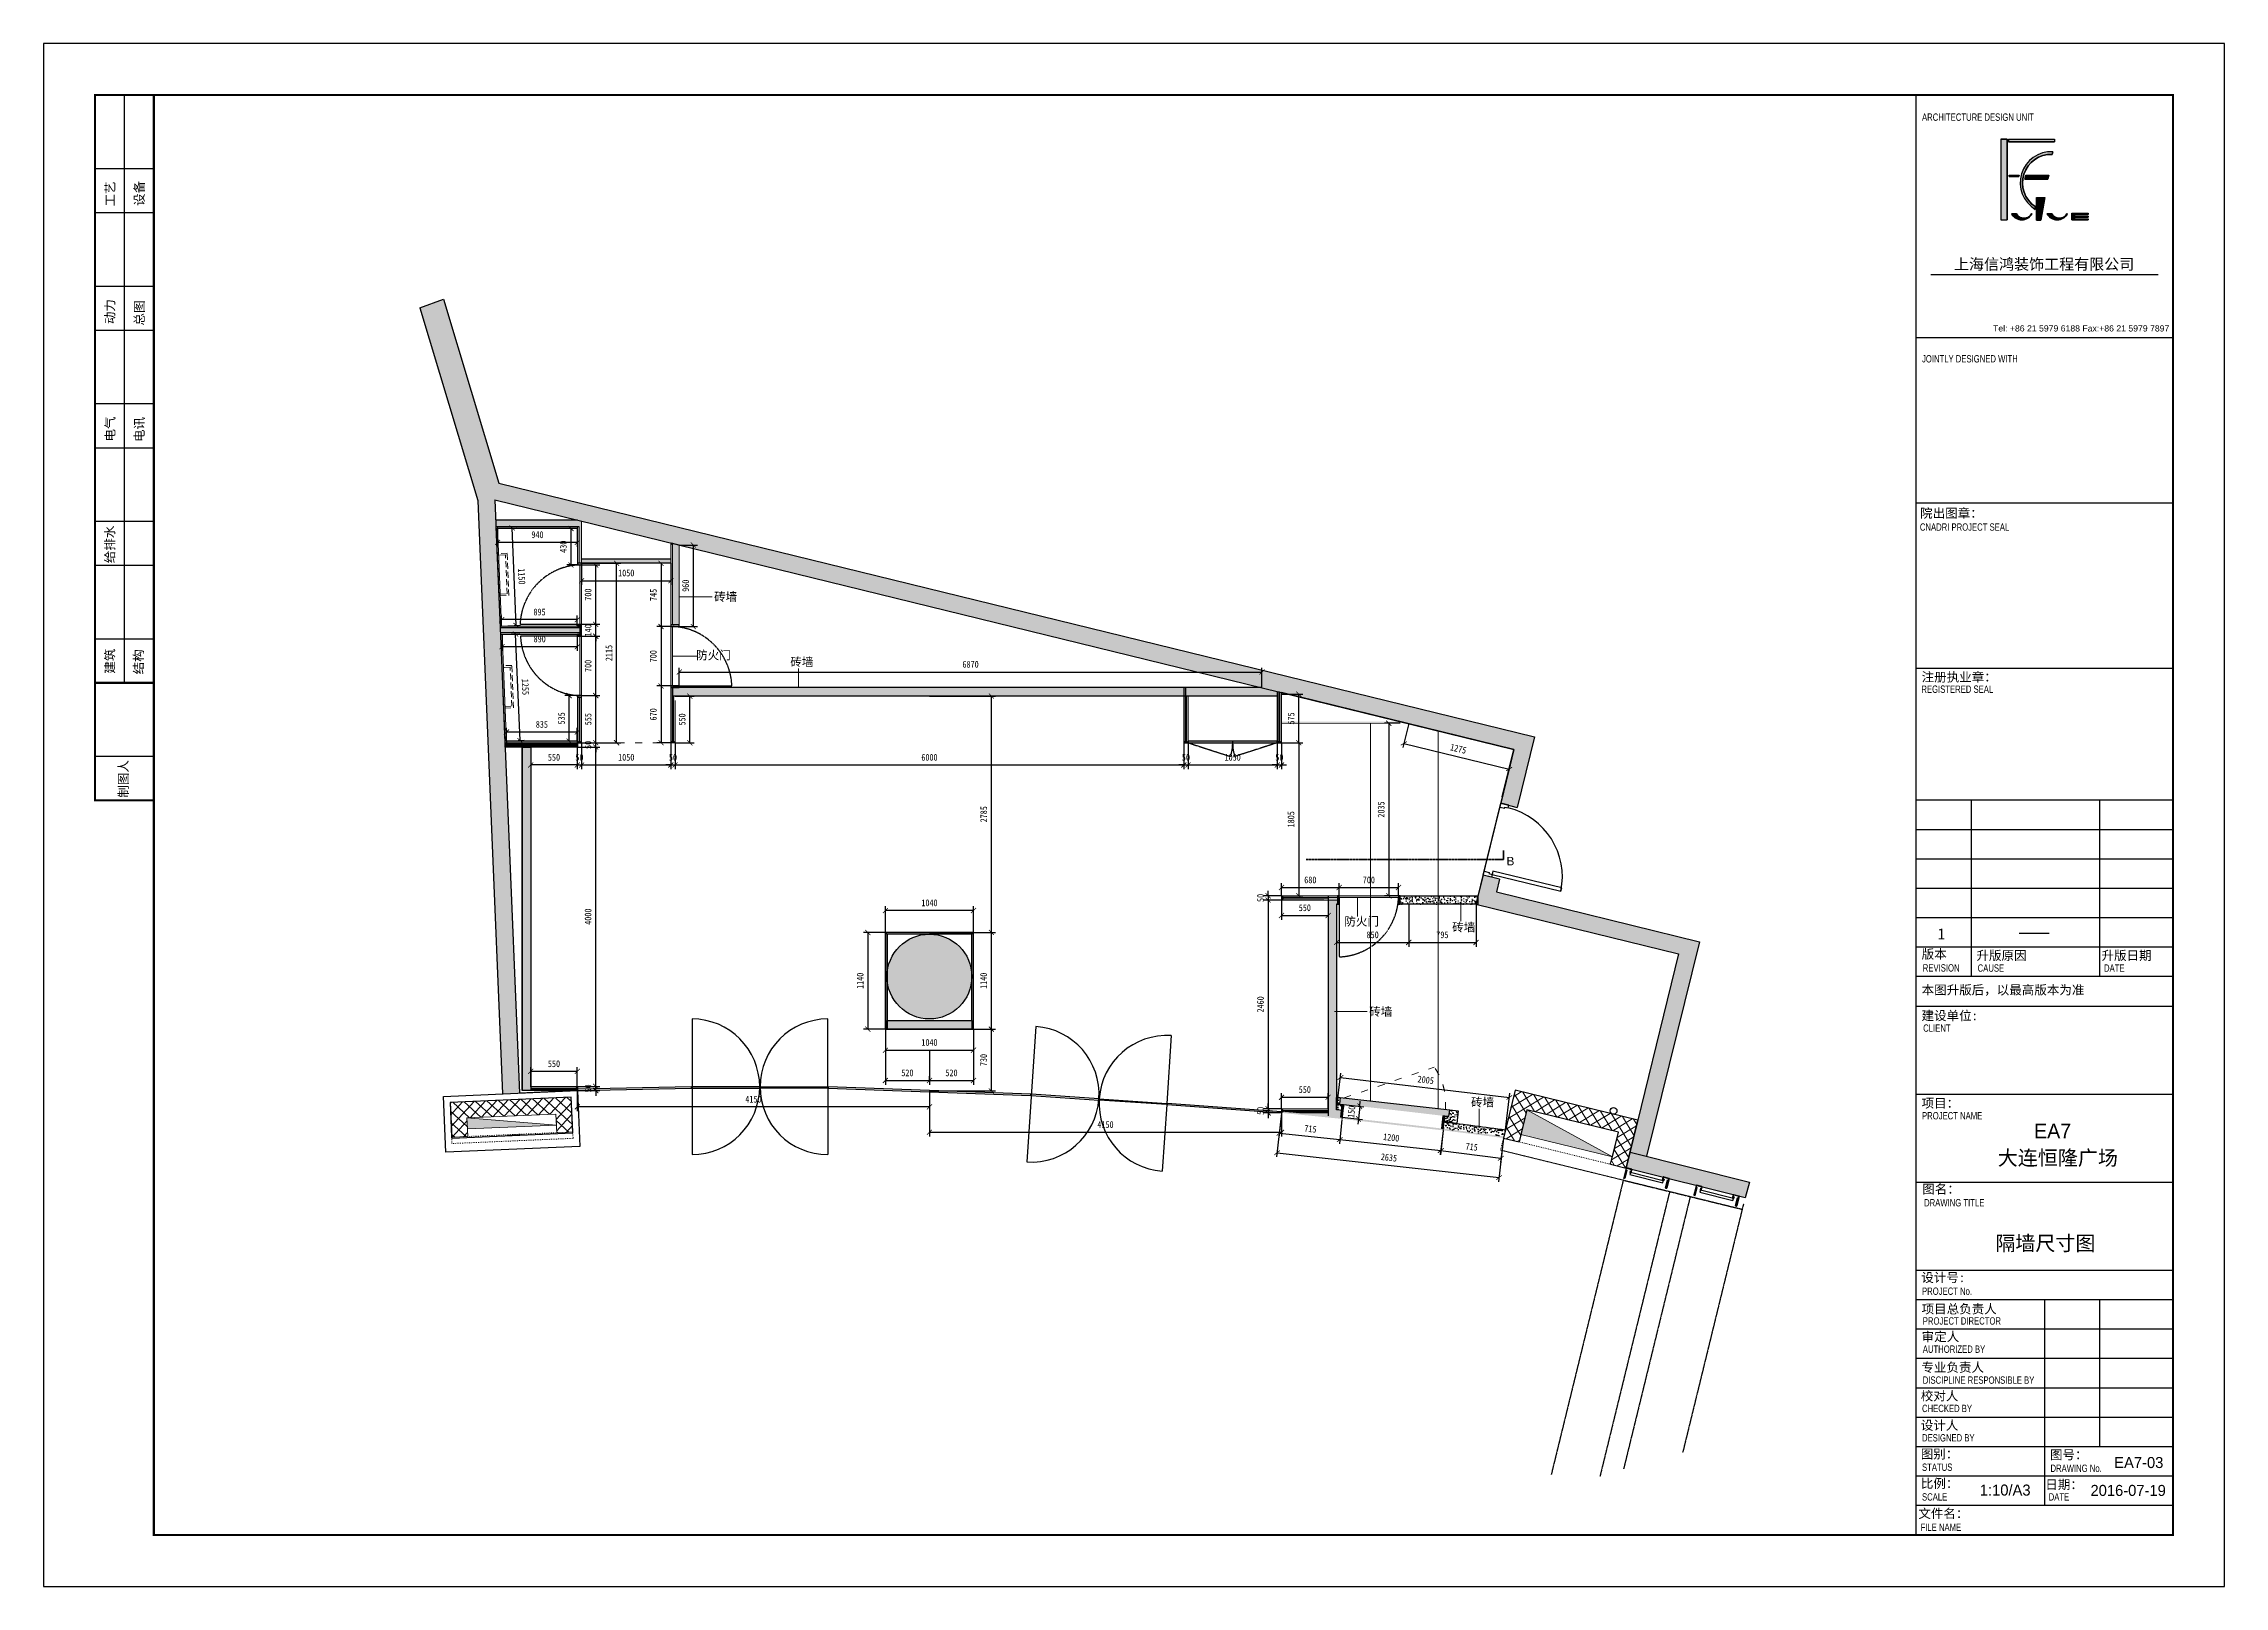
# Model space of a CAD drawing. Header units: millimetres. Extents: x 346472 to 732256, y -34068 to -15883.
# Drawn here: x 423627 to 449346, y -34068 to -15883 of the extents above; entities that cross this region are included whole.
import ezdxf

# ---------------------------------------------------------------- set-up
doc = ezdxf.new("R2010")
doc.units = ezdxf.units.MM
doc.header["$LTSCALE"] = 7
doc.header["$PDMODE"] = 3
for name, pattern in [('ACAD_ISO04W100', [30, 24, -3, 0, -3]), ('AED-090-P-CRL2$0$ACAD_ISO03W100', [30, 12, -18]), ('AED-090-P-PL02-N$0$ACAD_ISO03W100', [30, 12, -18]), ('DASH', [0.35, 0.25, -0.1]), ('DASHDOT', [1, 0.5, -0.25, 0, -0.25]), ('DASHED', [0.75, 0.5, -0.25]), ('HIDDEN', [0.375, 0.25, -0.125])]:
    doc.linetypes.add(name, pattern=pattern)
doc.layers.get('0').update_dxf_attribs({"lineweight": 0})
for name, color, linetype in [('1', 1, 'Continuous'), ('1_AVT', 1, 'Continuous'), ('1建筑平面', 7, 'Continuous'), ('AED-090-P-PL02-N$0$0_fsbracket', 1, 'Continuous'), ('AED-090-P-PL02-N$0$HoseReelBackground', 255, 'Continuous'), ('mdf panels', 7, 'Continuous'), ('WALL', 7, 'Continuous'), ('walls', 7, 'Continuous'), ('图框', 9, 'Continuous')]:
    doc.layers.add(name, color=color, linetype=linetype)
for name, color, linetype, lineweight in [('AED-090-P-CRL2$0$HoseReel', 1, 'Continuous', 13), ('AED-090-P-PL02-N$0$HoseReel', 1, 'Continuous', 13), ('EA7 FLOOR', 253, 'Continuous', 5), ('EA7 furniture', 7, 'Continuous', 5), ('materials', 1, 'Continuous', 40), ('QUOTE', 251, 'Continuous', 5)]:
    doc.layers.add(name, color=color, linetype=linetype, lineweight=lineweight)
doc.styles.add('ARIAL', font='Arial.ttf')
doc.styles.add('DIM_FONT', font='', dxfattribs={"width": 0.8})
doc.styles.add('FUGUE', font='Arial.ttf')
doc.styles.get("Standard").update_dxf_attribs({"font": 'STKaiti.ttf'})
doc.styles.add('图签-仿宋', font='')
doc.styles.add('图签-黑体', font='')
doc.styles.get('DIM_FONT').set_extended_font_data('SimHei')
doc.styles.get('图签-仿宋').set_extended_font_data('FangSong_GB2312')
doc.styles.get('图签-黑体').set_extended_font_data('SimHei')
doc.dimstyles.new('DIMN100', dxfattribs={"dimtxt": 80, "dimasz": 60, "dimexe": 50, "dimexo": 0, "dimgap": 50, "dimtad": 1, "dimdec": 0, "dimrnd": 5, "dimzin": 0, "dimdsep": 46, "dimtxsty": 'DIM_FONT', "dimblk": 'ARCHTICK', "dimcen": 1, "dimclrd": 256, "dimclre": 256, "dimclrt": 256, "dimadec": 0, "dimazin": 0, "dimtfac": 1, "dimtdec": 0, "dimtix": 1, "dimtmove": 2, "dimatfit": 3, "dimldrblk": '_DIMX', "dimfxl": 250, "dimtolj": 1, "dimtzin": 0, "dimarcsym": 0})
pattern_1 = [(50, (-25422.13, -606.51), (91.092334, -7.969543), [9.525, -104.775]), (355, (-25422.13, -606.51), (-17.62171, 95.528423), [7.62, -83.820292]), (100.451445, (-25414.54, -607.17), (73.470624, 87.558876), [8.095004, -89.045122]), (46.1842, (-25422.13, -581.11), (135.53952, -21.021164), [14.2875, -157.1625]), (96.635558, (-25410.84, -582.86), (118.702067, 123.713062), [12.14251, -133.567804]), (351.18415, (-25422.13, -581.11), (118.702067, 123.713062), [11.429984, -125.729866]), (21, (-25409.43, -587.46), (75.807196, -51.132599), [9.525, -104.775]), (326, (-25409.43, -587.46), (30.901014, 92.093983), [7.62, -83.82]), (71.451445, (-25403.11, -591.72), (106.70821, 40.961384), [8.095004, -89.044969]), (37.5, (-25422.13, -606.508), (1.5443016, 42.2775194), [0, -82.804, 0, -85.09, 0, -84.1375]), (7.5, (-25422.13, -606.51), (33.4098313, 50.0902874), [0, -48.514, 0, -80.899, 0, -32.0675]), (327.5, (-25450.45, -606.508), (67.7952976, -2.864372), [0, -31.75, 0, -99.06, 0, -131.445]), (317.5, (-25463.15, -606.51), (74.064591, 12.7132455), [0, -41.275, 0, -65.786, 0, -93.345])]

msp = doc.modelspace()

# ---------------------------------------------------------------- texts
at = {"char_height": 100, "attachment_point": 7, "rotation": 359.92149}
for insert in [(431534.5, -22465.4, 0), (432433, -23232.8, 0), (440238.8, -26360.7, 0), (439260.1, -27355, 0), (440461.9, -28423.5, -0.2)]:
    msp.add_mtext_dynamic_manual_height_columns('{\\fSimSun|b0|i0|c134|p2;砖墙}', width=1172.511, gutter_width=12.5, heights=[0], dxfattribs=dict(at, insert=insert))
at = {"layer": 'EA7 furniture', "ltscale": 100, "char_height": 100, "attachment_point": 1}
for insert in [(431321.7, -23041.4, 0), (438966.5, -26180.2, -0.1)]:
    msp.add_mtext_dynamic_manual_height_columns('{\\fSimSun|b0|i0|c134|p2;防火门}', width=9677.842, gutter_width=1, heights=[0], dxfattribs=dict(at, insert=insert))
at = {"layer": 'mdf panels', "insert": (440972.2, -25468.4), "char_height": 100, "attachment_point": 3, "rotation": 0.41744}
msp.add_mtext_dynamic_manual_height_columns('{\\f@Arial Unicode MS|b0|i0|c0|p34;\\C1;B}', width=416.371, gutter_width=12.5, heights=[78.8], dxfattribs=at)
at = {"layer": '图框', "color": 251, "style": 'ARIAL', "width": 0.75}
for s, height, p in [('ARCHITECTURE DESIGN UNIT', 86.596, (445779.9, -16792.6)), ('JOINTLY DESIGNED WITH', 86.596, (445779.9, -19641.1)), ('CNADRI PROJECT SEAL', 86.596, (445754.7, -21624.6)), ('REGISTERED SEAL', 86.596, (445772.3, -23535.7)), ('REVISION', 86.6, (445788.9, -26821.2)), ('CAUSE', 86.6, (446435.8, -26823.2)), ('DATE', 86.6, (447926.6, -26823.2)), ('CLIENT', 86.6, (445793.6, -27530.6)), ('PROJECT NAME', 86.596, (445779.9, -28563.8)), ('DRAWING TITLE', 86.596, (445804.2, -29589.5)), ('PROJECT No.', 86.596, (445779.9, -30632.1)), ('PROJECT DIRECTOR', 86.596, (445788.9, -30982.9)), ('AUTHORIZED BY', 86.596, (445788.9, -31315.4)), ('DISCIPLINE RESPONSIBLE BY', 86.596, (445788.9, -31680)), ('CHECKED BY', 86.6, (445779.9, -32013.9)), ('DESIGNED BY', 86.596, (445779.9, -32360.3)), ('STATUS', 86.6, (445779.9, -32706.7)), ('DRAWING No.', 86.596, (447295, -32719.6)), ('SCALE', 86.6, (445779.9, -33057)), ('DATE', 86.6, (447273.7, -33057)), ('FILE NAME', 86.6, (445762.6, -33414.4))]:
    msp.add_text(s, height=height, dxfattribs=at).set_placement(p)
at = {"layer": '图框', "color": 251, "style": '图签-黑体'}
for s, p in [('工艺', (424465.1, -17801.9)), ('设备', (424809.3, -17796.3)), ('动力', (424461.6, -19189.6)), ('总图', (424809.3, -19205.6)), ('电气', (424465.1, -20573)), ('电讯', (424809.3, -20579.3)), ('给排水', (424461.4, -22007.6)), ('建筑', (424461.8, -23309.4)), ('结构', (424800.6, -23317.4)), ('制图人', (424620.8, -24771.5))]:
    msp.add_text(s, height=108.25, rotation=90, dxfattribs=at).set_placement(p)
at = {"layer": '图框', "color": 251}
for s, height, style, p in [('院出图章：', 108.25, '图签-黑体', (445757.7, -21472.1)), ('注册执业章：', 108.25, '图签-黑体', (445775.3, -23402.5)), ('1', 129.9, '图签-仿宋', (445963.5, -26442.4)), ('版本', 108.25, '图签-黑体', (445775.2, -26668.8)), ('升版原因', 108.25, '图签-黑体', (446422.1, -26685)), ('升版日期', 108.25, '图签-黑体', (447896.7, -26685)), ('本图升版后，以最高版本为准', 108.245, '图签-黑体', (445775.2, -27091.4)), ('建设单位:', 108.25, '图签-黑体', (445774.3, -27394.6)), ('项目：', 108.25, '图签-黑体', (445774.3, -28426)), ('图名：', 108.25, '图签-黑体', (445782.9, -29438.7)), ('设计号:', 108.25, '图签-黑体', (445771.2, -30481.4)), ('项目总负责人', 108.25, '图签-黑体', (445775.2, -30851.9)), ('审定人', 108.25, '图签-黑体', (445775.2, -31178.7)), ('专业负责人', 108.25, '图签-黑体', (445773, -31540.3)), ('校对人', 108.25, '图签-黑体', (445765.4, -31876.9)), ('设计人', 108.25, '图签-黑体', (445765.4, -32223.3)), ('图别：', 108.25, '图签-黑体', (445765.4, -32561.2)), ('图号：', 108.25, '图签-黑体', (447288.7, -32570.5)), ('比例：', 108.25, '图签-黑体', (445766.1, -32908.4)), ('日期：', 108.25, '图签-黑体', (447233.8, -32922.3)), ('文件名：', 108.25, '图签-黑体', (445736.6, -33263.6))]:
    msp.add_text(s, height=height, dxfattribs=dict(at, style=style)).set_placement(p)
for s, height, p in [('EA7', 173.19, (447101.1, -28786.2)), ('大连恒隆广场', 173.19, (446672.7, -29103.8)), ('2016-07-19', 129.89, (447766.7, -33002.2))]:
    msp.add_text(s, height=height, dxfattribs=at).set_placement(p)
at = {"layer": '图框', "color": 251, "insert": (447219.7, -18490), "char_height": 129.895, "width": 3030.873, "attachment_point": 5, "line_spacing_factor": 0.66852, "style": 'FUGUE'}
msp.add_mtext('{\\fSimSun|b0|i0|c134|p2;上海信鸿装饰工程有限公司}', dxfattribs=at)
at = {"layer": '图框', "color": 251, "insert": (446617.7, -19277.1), "char_height": 132.56, "attachment_point": 7, "line_spacing_factor": 0.66852, "style": 'FUGUE'}
msp.add_mtext('{\\H0.55168x;\\C7;Tel: +86 21 5979 6188 Fax:+86 21 5979 7897}', dxfattribs=at)
at = {"layer": '图框', "color": 251}
for s, insert, char_height, width, attachment_point in [('\\pi151;{\\fSimSun|b0|i0|c134|p2; 隔墙尺寸图}', (446375.3, -29936.8), 173.193, 1602.577, 1), ('EA7-03', (448046.6, -32609.4), 129.89, 67.606, 4), ('1:10/A3', (446461.2, -32933.9), 129.89, 67.606, 4)]:
    msp.add_mtext(s, dxfattribs=dict(at, insert=insert, char_height=char_height, width=width, attachment_point=attachment_point))

# ---------------------------------------------------------------- blocks, each defined once
blk = doc.blocks.new('AED-090-P-PL02-N$0$FS-CURTAIN')
at = {"layer": 'AED-090-P-PL02-N$0$0_fsbracket', "extrusion": (-0.002001, -0.152735, 0.988265)}
for p, q in [((-259, 5, 1), (-261, -110, -16)), ((-258, -110, -16), (-256, 5, 1)), ((-193, 8, 2), (-254, 9, 2)), ((-254, 6, 2), (-193, 5, 2)), ((-192, 4, 1), (-193, -32, -4)), ((-190, -32, -4), (-189, 4, 1)), ((196, 2, 2), (257, 1, 2)), ((-261, -114, -17), (-250, -114, -17)), ((-260, -40, -5), (-260, -43, -6)), ((-250, -112, -16), (-256, -111, -16)), ((-247, -16, -2), (-249, -110, -16)), ((-246, -110, -16), (-244, -16, -2)), ((-204, -16, -2), (-205, -32, -4)), ((-201, -16, -2), (-204, -16, -2)), ((-202, -32, -4), (-201, -16, -2)), ((-194, -33, -4), (-200, -33, -4)), ((-200, -36, -5), (-194, -36, -5)), ((190, -38, -4), (191, -2, 1)), ((194, -2, 1), (193, -38, -4)), ((195, -39, -4), (201, -40, -4)), ((201, -43, -5), (195, -42, -5)), ((257, -2, 2), (196, -1, 2)), ((202, -38, -4), (203, -23, -2)), ((203, -23, -2), (206, -23, -2)), ((206, -23, -2), (205, -38, -4)), ((244, -118, -16), (246, -23, -2)), ((249, -24, -2), (247, -118, -16)), ((249, -119, -17), (255, -119, -17)), ((260, -123, -17), (249, -122, -17)), ((256, -118, -16), (258, -3, 1)), ((261, -3, 1), (259, -118, -16)), ((260, -48, -6), (260, -51, -6))]:
    blk.add_line(p, q, dxfattribs=at)
at = {"layer": 'AED-090-P-PL02-N$0$0_fsbracket', "extrusion": (-0.002001, -0.152735, 0.988265), "elevation": 1}
for points in [[(-247, -19), (-244, -19)], [(249, -20), (246, -20)]]:
    blk.add_lwpolyline(points, dxfattribs=at)
blk.add_lwpolyline([(201, -40), (-199, -39), (-199, -64), (201, -65)], close=True, dxfattribs=at)
at = {"layer": 'AED-090-P-PL02-N$0$0_fsbracket', "extrusion": (-0.002001, -0.152735, 0.988265)}
for centre, radius, start, end in [((-254, 2, 1), 4.5, 89.8432, 179.8432), ((-254, 2, 1), 1.5, 89.8432, 179.8432), ((-193, 1, 1), 4.5, 359.8432, 89.8431), ((-193, 1, 1), 1.5, 359.8431, 89.8432), ((196, 0, 1), 4.5, 89.8431, 179.8431), ((257, 0, 1), 4.5, 359.8431, 89.8431), ((-255, -114, 1), 4.5, 179.8432, 269.8431), ((-255, -114, 1), 1.5, 179.8432, 269.8431), ((-249, -114, 1), 1.5, 269.8432, 359.8432), ((-249, -114, 1), 4.5, 269.8432, 359.8432), ((-200, -35, 1), 4.5, 179.8432, 269.8431), ((-200, -35, 1), 1.5, 179.8432, 269.8432), ((-194, -35, 1), 1.5, 269.8431, 359.8431), ((-194, -35, 1), 4.5, 269.8431, 359.8432), ((195, -36, 1), 4.5, 179.8431, 269.8431), ((195, -36, 1), 1.5, 179.8431, 269.8431), ((196, 0, 1), 1.5, 89.8431, 179.8432), ((201, -36, 1), 1.5, 269.8431, 359.8431), ((201, -36, 1), 4.5, 269.8431, 359.8431), ((250, -116, 1), 4.5, 179.8431, 269.8431), ((250, -116, 1), 1.5, 179.8431, 269.8431), ((256, -116, 1), 1.5, 269.8432, 359.8431), ((256, -116, 1), 4.5, 269.8432, 359.8431), ((257, 0, 1), 1.5, 359.8431, 89.8431)]:
    blk.add_arc(centre, radius, start, end, dxfattribs=at)
blk = doc.blocks.new('_ArchTick')
at = {"color": 0, "linetype": 'ByBlock', "const_width": 0.15}
blk.add_lwpolyline([(-0.5, -0.5), (0.5, 0.5)], dxfattribs=at)
blk = doc.blocks.new('*D83')
at = {"layer": 'Defpoints', "color": 0, "lineweight": 5, "transparency": 16777216}
for p in [(429921, -28174), (429921, -28224), (430138, -28174)]:
    blk.add_point(p, dxfattribs=at)
at = {"layer": 'QUOTE', "lineweight": -2, "transparency": 16777216}
for p, q in [((429921, -28174), (430188, -28174)), ((429921, -28224), (430188, -28224)), ((430138, -28174), (430138, -28114)), ((430138, -28224), (430138, -28174)), ((430138, -28224), (430138, -28284))]:
    blk.add_line(p, q, dxfattribs=at)
at = {"layer": 'QUOTE', "lineweight": -2, "transparency": 16777216, "xscale": 60, "yscale": 60, "zscale": 60}
for p, rotation in [((430138, -28174), 270), ((430138, -28224), 90)]:
    blk.add_blockref('_ArchTick', p, dxfattribs=dict(at, rotation=rotation))
at = {"layer": 'QUOTE', "lineweight": 5, "transparency": 16777216, "insert": (430048, -28199), "char_height": 80, "attachment_point": 5, "rotation": 90, "style": 'DIM_FONT'}
blk.add_mtext('\\A1;50', dxfattribs=at)
blk = doc.blocks.new('_DIMX')
blk.add_line((-150, 0), (150, 0))
at = {"const_width": 50}
blk.add_lwpolyline([(-70, -70), (70, 70)], dxfattribs=at)
blk = doc.blocks.new('*D84')
at = {"layer": 'Defpoints', "color": 0, "lineweight": 5, "transparency": 16777216}
for p in [(429921, -24174), (430138, -24174), (429921, -28174)]:
    blk.add_point(p, dxfattribs=at)
at = {"layer": 'QUOTE', "lineweight": -2, "transparency": 16777216}
for p, q in [((429921, -24174), (430188, -24174)), ((430138, -28174), (430138, -24174)), ((429921, -28174), (430188, -28174))]:
    blk.add_line(p, q, dxfattribs=at)
at = {"layer": 'QUOTE', "lineweight": -2, "transparency": 16777216, "xscale": 60, "yscale": 60, "zscale": 60}
for p, rotation in [((430138, -24174), 90), ((430138, -28174), 270)]:
    blk.add_blockref('_ArchTick', p, dxfattribs=dict(at, rotation=rotation))
at = {"layer": 'QUOTE', "lineweight": 5, "transparency": 16777216, "insert": (430048, -26174), "char_height": 80, "attachment_point": 5, "rotation": 90, "style": 'DIM_FONT'}
blk.add_mtext('\\A1;4000', dxfattribs=at)
blk = doc.blocks.new('*D85')
at = {"layer": 'Defpoints', "color": 0, "lineweight": 5, "transparency": 16777216}
for p in [(429921, -24174), (429922, -24124, 1), (430138, -24124)]:
    blk.add_point(p, dxfattribs=at)
at = {"layer": 'QUOTE', "lineweight": -2, "transparency": 16777216}
for p, q in [((429921, -24174), (430188, -24174)), ((429922, -24124), (430188, -24124)), ((430138, -24124), (430138, -24064)), ((430138, -24174), (430138, -24124)), ((430138, -24174), (430138, -24234))]:
    blk.add_line(p, q, dxfattribs=at)
at = {"layer": 'QUOTE', "lineweight": -2, "transparency": 16777216, "xscale": 60, "yscale": 60, "zscale": 60}
for p, rotation in [((430138, -24124), 270), ((430138, -24174), 90)]:
    blk.add_blockref('_ArchTick', p, dxfattribs=dict(at, rotation=rotation))
at = {"layer": 'QUOTE', "lineweight": 5, "transparency": 16777216, "insert": (430048, -24149), "char_height": 80, "attachment_point": 5, "rotation": 90, "style": 'DIM_FONT'}
blk.add_mtext('\\A1;50', dxfattribs=at)
blk = doc.blocks.new('*D86')
at = {"layer": 'Defpoints', "color": 0, "lineweight": 5, "transparency": 16777216}
for p in [(429371, -24175, 1), (429921, -24174), (429371, -24386)]:
    blk.add_point(p, dxfattribs=at)
at = {"layer": 'QUOTE', "lineweight": -2, "transparency": 16777216}
for p, q in [((429371, -24175), (429371, -24436)), ((429921, -24174), (429921, -24436)), ((429921, -24386), (429371, -24386))]:
    blk.add_line(p, q, dxfattribs=at)
at = {"layer": 'QUOTE', "lineweight": -2, "transparency": 16777216, "xscale": 60, "yscale": 60, "zscale": 60, "rotation": 180}
blk.add_blockref('_ArchTick', (429371, -24386), dxfattribs=at)
at = {"layer": 'QUOTE', "lineweight": -2, "transparency": 16777216, "xscale": 60, "yscale": 60, "zscale": 60}
blk.add_blockref('_ArchTick', (429921, -24386), dxfattribs=at)
at = {"layer": 'QUOTE', "lineweight": 5, "transparency": 16777216, "insert": (429646, -24296), "char_height": 80, "attachment_point": 5, "style": 'DIM_FONT'}
blk.add_mtext('\\A1;550', dxfattribs=at)
blk = doc.blocks.new('*D87')
at = {"layer": 'Defpoints', "color": 0, "lineweight": 5, "transparency": 16777216}
for p in [(429371, -27998), (429371, -28181), (429921, -28174)]:
    blk.add_point(p, dxfattribs=at)
at = {"layer": 'QUOTE', "lineweight": -2, "transparency": 16777216}
for p, q in [((429371, -28181), (429371, -27948)), ((429921, -27998), (429371, -27998)), ((429921, -28174), (429921, -27948))]:
    blk.add_line(p, q, dxfattribs=at)
at = {"layer": 'QUOTE', "lineweight": -2, "transparency": 16777216, "xscale": 60, "yscale": 60, "zscale": 60, "rotation": 180}
blk.add_blockref('_ArchTick', (429371, -27998), dxfattribs=at)
at = {"layer": 'QUOTE', "lineweight": -2, "transparency": 16777216, "xscale": 60, "yscale": 60, "zscale": 60}
blk.add_blockref('_ArchTick', (429921, -27998), dxfattribs=at)
at = {"layer": 'QUOTE', "lineweight": 5, "transparency": 16777216, "insert": (429646, -27908), "char_height": 80, "attachment_point": 5, "style": 'DIM_FONT'}
blk.add_mtext('\\A1;550', dxfattribs=at)
blk = doc.blocks.new('*D88')
at = {"layer": 'Defpoints', "color": 0, "lineweight": 5, "transparency": 16777216}
for p in [(429921, -24124, -1), (429971, -24124, -1), (429971, -24386)]:
    blk.add_point(p, dxfattribs=at)
at = {"layer": 'QUOTE', "lineweight": -2, "transparency": 16777216}
for p, q in [((429921, -24124), (429921, -24436)), ((429971, -24124), (429971, -24436)), ((429921, -24386), (429861, -24386)), ((429921, -24386), (429971, -24386)), ((429971, -24386), (430031, -24386))]:
    blk.add_line(p, q, dxfattribs=at)
at = {"layer": 'QUOTE', "lineweight": -2, "transparency": 16777216, "xscale": 60, "yscale": 60, "zscale": 60}
blk.add_blockref('_ArchTick', (429921, -24386), dxfattribs=at)
at = {"layer": 'QUOTE', "lineweight": -2, "transparency": 16777216, "xscale": 60, "yscale": 60, "zscale": 60, "rotation": 180}
blk.add_blockref('_ArchTick', (429971, -24386), dxfattribs=at)
at = {"layer": 'QUOTE', "lineweight": 5, "transparency": 16777216, "insert": (429946, -24296), "char_height": 80, "attachment_point": 5, "style": 'DIM_FONT'}
blk.add_mtext('\\A1;50', dxfattribs=at)
blk = doc.blocks.new('*D89')
at = {"layer": 'Defpoints', "color": 0, "lineweight": 5, "transparency": 16777216}
for p in [(429971, -24124), (431024, -24124), (431024, -24386)]:
    blk.add_point(p, dxfattribs=at)
at = {"layer": 'QUOTE', "lineweight": -2, "transparency": 16777216}
for p, q in [((429971, -24124), (429971, -24436)), ((431024, -24124), (431024, -24436)), ((429971, -24386), (431024, -24386))]:
    blk.add_line(p, q, dxfattribs=at)
at = {"layer": 'QUOTE', "lineweight": -2, "transparency": 16777216, "xscale": 60, "yscale": 60, "zscale": 60, "rotation": 180}
blk.add_blockref('_ArchTick', (429971, -24386), dxfattribs=at)
at = {"layer": 'QUOTE', "lineweight": -2, "transparency": 16777216, "xscale": 60, "yscale": 60, "zscale": 60}
blk.add_blockref('_ArchTick', (431024, -24386), dxfattribs=at)
at = {"layer": 'QUOTE', "lineweight": 5, "transparency": 16777216, "insert": (430498, -24296), "char_height": 80, "attachment_point": 5, "style": 'DIM_FONT'}
blk.add_mtext('\\A1;1050', dxfattribs=at)
blk = doc.blocks.new('*D90')
at = {"layer": 'Defpoints', "color": 0, "lineweight": 5, "transparency": 16777216}
for p in [(431024, -24124), (431074, -24124), (431074, -24386)]:
    blk.add_point(p, dxfattribs=at)
at = {"layer": 'QUOTE', "lineweight": -2, "transparency": 16777216}
for p, q in [((431024, -24124), (431024, -24436)), ((431074, -24124), (431074, -24436)), ((431024, -24386), (430964, -24386)), ((431024, -24386), (431074, -24386)), ((431074, -24386), (431134, -24386))]:
    blk.add_line(p, q, dxfattribs=at)
at = {"layer": 'QUOTE', "lineweight": -2, "transparency": 16777216, "xscale": 60, "yscale": 60, "zscale": 60}
blk.add_blockref('_ArchTick', (431024, -24386), dxfattribs=at)
at = {"layer": 'QUOTE', "lineweight": -2, "transparency": 16777216, "xscale": 60, "yscale": 60, "zscale": 60, "rotation": 180}
blk.add_blockref('_ArchTick', (431074, -24386), dxfattribs=at)
at = {"layer": 'QUOTE', "lineweight": 5, "transparency": 16777216, "insert": (431049, -24296), "char_height": 80, "attachment_point": 5, "style": 'DIM_FONT'}
blk.add_mtext('\\A1;50', dxfattribs=at)
blk = doc.blocks.new('*D91')
at = {"layer": 'Defpoints', "color": 0, "lineweight": 5, "transparency": 16777216}
for p in [(429971, -23568, -1), (430138, -23568), (429971, -24124)]:
    blk.add_point(p, dxfattribs=at)
at = {"layer": 'QUOTE', "lineweight": -2, "transparency": 16777216}
for p, q in [((429971, -23568), (430188, -23568)), ((430138, -24124), (430138, -23568)), ((429971, -24124), (430188, -24124))]:
    blk.add_line(p, q, dxfattribs=at)
at = {"layer": 'QUOTE', "lineweight": -2, "transparency": 16777216, "xscale": 60, "yscale": 60, "zscale": 60}
for p, rotation in [((430138, -23568), 90), ((430138, -24124), 270)]:
    blk.add_blockref('_ArchTick', p, dxfattribs=dict(at, rotation=rotation))
at = {"layer": 'QUOTE', "lineweight": 5, "transparency": 16777216, "insert": (430048, -23846), "char_height": 80, "attachment_point": 5, "rotation": 90, "style": 'DIM_FONT'}
blk.add_mtext('\\A1;555', dxfattribs=at)
blk = doc.blocks.new('*D92')
at = {"layer": 'Defpoints', "color": 0, "lineweight": 5, "transparency": 16777216}
for p in [(429961, -22868, -1), (430138, -22868), (429971, -23568)]:
    blk.add_point(p, dxfattribs=at)
at = {"layer": 'QUOTE', "lineweight": -2, "transparency": 16777216}
for p, q in [((429961, -22868), (430188, -22868)), ((430138, -23568), (430138, -22868)), ((429971, -23568), (430188, -23568))]:
    blk.add_line(p, q, dxfattribs=at)
at = {"layer": 'QUOTE', "lineweight": -2, "transparency": 16777216, "xscale": 60, "yscale": 60, "zscale": 60}
for p, rotation in [((430138, -22868), 90), ((430138, -23568), 270)]:
    blk.add_blockref('_ArchTick', p, dxfattribs=dict(at, rotation=rotation))
at = {"layer": 'QUOTE', "lineweight": 5, "transparency": 16777216, "insert": (430048, -23218), "char_height": 80, "attachment_point": 5, "rotation": 90, "style": 'DIM_FONT'}
blk.add_mtext('\\A1;700', dxfattribs=at)
blk = doc.blocks.new('*D93')
at = {"layer": 'Defpoints', "color": 0, "lineweight": 5, "transparency": 16777216}
for p in [(429971, -22728, -1), (429971, -22868), (430138, -22728)]:
    blk.add_point(p, dxfattribs=at)
at = {"layer": 'QUOTE', "lineweight": -2, "transparency": 16777216}
for p, q in [((429971, -22728), (430188, -22728)), ((429971, -22868), (430188, -22868)), ((430138, -22728), (430138, -22668)), ((430138, -22868), (430138, -22728)), ((430138, -22868), (430138, -22928))]:
    blk.add_line(p, q, dxfattribs=at)
at = {"layer": 'QUOTE', "lineweight": -2, "transparency": 16777216, "xscale": 60, "yscale": 60, "zscale": 60}
for p, rotation in [((430138, -22728), 270), ((430138, -22868), 90)]:
    blk.add_blockref('_ArchTick', p, dxfattribs=dict(at, rotation=rotation))
at = {"layer": 'QUOTE', "lineweight": 5, "transparency": 16777216, "insert": (430048, -22798), "char_height": 80, "attachment_point": 5, "rotation": 90, "style": 'DIM_FONT'}
blk.add_mtext('\\A1;140', dxfattribs=at)
blk = doc.blocks.new('*D94')
at = {"layer": 'Defpoints', "color": 0, "lineweight": 5, "transparency": 16777216}
for p in [(429971, -22028, -1), (430138, -22028), (429971, -22728, -1)]:
    blk.add_point(p, dxfattribs=at)
at = {"layer": 'QUOTE', "lineweight": -2, "transparency": 16777216}
for p, q in [((429971, -22028), (430188, -22028)), ((430138, -22728), (430138, -22028)), ((429971, -22728), (430188, -22728))]:
    blk.add_line(p, q, dxfattribs=at)
at = {"layer": 'QUOTE', "lineweight": -2, "transparency": 16777216, "xscale": 60, "yscale": 60, "zscale": 60}
for p, rotation in [((430138, -22028), 90), ((430138, -22728), 270)]:
    blk.add_blockref('_ArchTick', p, dxfattribs=dict(at, rotation=rotation))
at = {"layer": 'QUOTE', "lineweight": 5, "transparency": 16777216, "insert": (430048, -22378), "char_height": 80, "attachment_point": 5, "rotation": 90, "style": 'DIM_FONT'}
blk.add_mtext('\\A1;700', dxfattribs=at)
blk = doc.blocks.new('*D95')
at = {"layer": 'Defpoints', "color": 0, "lineweight": 5, "transparency": 16777216}
for p in [(429971, -22008, -1), (430384, -22008), (429971, -24124, -1)]:
    blk.add_point(p, dxfattribs=at)
at = {"layer": 'QUOTE', "lineweight": -2, "transparency": 16777216}
for p, q in [((429971, -22008), (430434, -22008)), ((430384, -24124), (430384, -22008)), ((429971, -24124), (430434, -24124))]:
    blk.add_line(p, q, dxfattribs=at)
at = {"layer": 'QUOTE', "lineweight": -2, "transparency": 16777216, "xscale": 60, "yscale": 60, "zscale": 60}
for p, rotation in [((430384, -22008), 90), ((430384, -24124), 270)]:
    blk.add_blockref('_ArchTick', p, dxfattribs=dict(at, rotation=rotation))
at = {"layer": 'QUOTE', "lineweight": 5, "transparency": 16777216, "insert": (430294, -23066), "char_height": 80, "attachment_point": 5, "rotation": 90, "style": 'DIM_FONT'}
blk.add_mtext('\\A1;2115', dxfattribs=at)
blk = doc.blocks.new('*D96')
at = {"layer": 'Defpoints', "color": 0, "lineweight": 5, "transparency": 16777216}
for p in [(429971, -22008), (431024, -22008), (431024, -22214)]:
    blk.add_point(p, dxfattribs=at)
at = {"layer": 'EA7 furniture', "lineweight": -2, "transparency": 16777216}
for p, q in [((429971, -22008), (429971, -22264)), ((431024, -22008), (431024, -22264)), ((429971, -22214), (431024, -22214))]:
    blk.add_line(p, q, dxfattribs=at)
at = {"layer": 'EA7 furniture', "lineweight": -2, "transparency": 16777216, "xscale": 60, "yscale": 60, "zscale": 60, "rotation": 180}
blk.add_blockref('_ArchTick', (429971, -22214), dxfattribs=at)
at = {"layer": 'EA7 furniture', "lineweight": -2, "transparency": 16777216, "xscale": 60, "yscale": 60, "zscale": 60}
blk.add_blockref('_ArchTick', (431024, -22214), dxfattribs=at)
at = {"layer": 'EA7 furniture', "lineweight": 5, "transparency": 16777216, "insert": (430498, -22123), "char_height": 80, "attachment_point": 5, "style": 'DIM_FONT'}
blk.add_mtext('\\A1;1050', dxfattribs=at)
blk = doc.blocks.new('*D97')
at = {"layer": 'Defpoints', "color": 0, "lineweight": 5, "transparency": 16777216}
for p in [(429028, -22673), (429028, -22748, -1), (429921, -22748, -1)]:
    blk.add_point(p, dxfattribs=at)
at = {"layer": 'QUOTE', "lineweight": -2, "transparency": 16777216}
for p, q in [((429028, -22748), (429028, -22623)), ((429921, -22748), (429921, -22623)), ((429921, -22673), (429028, -22673))]:
    blk.add_line(p, q, dxfattribs=at)
at = {"layer": 'QUOTE', "lineweight": -2, "transparency": 16777216, "xscale": 60, "yscale": 60, "zscale": 60, "rotation": 180}
blk.add_blockref('_ArchTick', (429028, -22673), dxfattribs=at)
at = {"layer": 'QUOTE', "lineweight": -2, "transparency": 16777216, "xscale": 60, "yscale": 60, "zscale": 60}
blk.add_blockref('_ArchTick', (429921, -22673), dxfattribs=at)
at = {"layer": 'QUOTE', "lineweight": 5, "transparency": 16777216, "insert": (429475, -22583), "char_height": 80, "attachment_point": 5, "style": 'DIM_FONT'}
blk.add_mtext('\\A1;895', dxfattribs=at)
blk = doc.blocks.new('*D98')
at = {"layer": 'Defpoints', "color": 0, "lineweight": 5, "transparency": 16777216}
for p in [(428981, -21598, -1), (429921, -21598, -1), (428981, -21763)]:
    blk.add_point(p, dxfattribs=at)
at = {"layer": 'QUOTE', "lineweight": -2, "transparency": 16777216}
for p, q in [((428981, -21598), (428981, -21813)), ((429921, -21598), (429921, -21813)), ((429921, -21763), (428981, -21763))]:
    blk.add_line(p, q, dxfattribs=at)
at = {"layer": 'QUOTE', "lineweight": -2, "transparency": 16777216, "xscale": 60, "yscale": 60, "zscale": 60, "rotation": 180}
blk.add_blockref('_ArchTick', (428981, -21763), dxfattribs=at)
at = {"layer": 'QUOTE', "lineweight": -2, "transparency": 16777216, "xscale": 60, "yscale": 60, "zscale": 60}
blk.add_blockref('_ArchTick', (429921, -21763), dxfattribs=at)
at = {"layer": 'QUOTE', "lineweight": 5, "transparency": 16777216, "insert": (429451, -21672), "char_height": 80, "attachment_point": 5, "style": 'DIM_FONT'}
blk.add_mtext('\\A1;940', dxfattribs=at)
blk = doc.blocks.new('*D99')
at = {"layer": 'Defpoints', "color": 0, "lineweight": 5, "transparency": 16777216}
for p in [(429921, -21598), (429846, -22028), (429921, -22028, -1)]:
    blk.add_point(p, dxfattribs=at)
at = {"layer": 'QUOTE', "lineweight": -2, "transparency": 16777216}
for p, q in [((429921, -21598), (429796, -21598)), ((429846, -21598), (429846, -22028)), ((429921, -22028), (429796, -22028))]:
    blk.add_line(p, q, dxfattribs=at)
at = {"layer": 'QUOTE', "lineweight": -2, "transparency": 16777216, "xscale": 60, "yscale": 60, "zscale": 60}
for p, rotation in [((429846, -21598), 90), ((429846, -22028), 270)]:
    blk.add_blockref('_ArchTick', p, dxfattribs=dict(at, rotation=rotation))
at = {"layer": 'QUOTE', "lineweight": 5, "transparency": 16777216, "insert": (429756, -21813), "char_height": 80, "attachment_point": 5, "rotation": 90, "style": 'DIM_FONT'}
blk.add_mtext('\\A1;430', dxfattribs=at)
blk = doc.blocks.new('*D100')
at = {"layer": 'Defpoints', "color": 0, "lineweight": 5, "transparency": 16777216}
for p in [(429033, -22848, -1), (429921, -22848, -1), (429921, -22991)]:
    blk.add_point(p, dxfattribs=at)
at = {"layer": 'QUOTE', "lineweight": -2, "transparency": 16777216}
for p, q in [((429033, -22848), (429033, -23041)), ((429921, -22848), (429921, -23041)), ((429033, -22991), (429921, -22991))]:
    blk.add_line(p, q, dxfattribs=at)
at = {"layer": 'QUOTE', "lineweight": -2, "transparency": 16777216, "xscale": 60, "yscale": 60, "zscale": 60, "rotation": 180}
blk.add_blockref('_ArchTick', (429033, -22991), dxfattribs=at)
at = {"layer": 'QUOTE', "lineweight": -2, "transparency": 16777216, "xscale": 60, "yscale": 60, "zscale": 60}
blk.add_blockref('_ArchTick', (429921, -22991), dxfattribs=at)
at = {"layer": 'QUOTE', "lineweight": 5, "transparency": 16777216, "insert": (429477, -22901), "char_height": 80, "attachment_point": 5, "style": 'DIM_FONT'}
blk.add_mtext('\\A1;890', dxfattribs=at)
blk = doc.blocks.new('*D101')
at = {"layer": 'Defpoints', "color": 0, "lineweight": 5, "transparency": 16777216}
for p in [(429085, -23998), (429085, -24104, 1), (429921, -24104, 1)]:
    blk.add_point(p, dxfattribs=at)
at = {"layer": 'QUOTE', "lineweight": -2, "transparency": 16777216}
for p, q in [((429085, -24104), (429085, -23948)), ((429921, -23998), (429085, -23998)), ((429921, -24104), (429921, -23948))]:
    blk.add_line(p, q, dxfattribs=at)
at = {"layer": 'QUOTE', "lineweight": -2, "transparency": 16777216, "xscale": 60, "yscale": 60, "zscale": 60, "rotation": 180}
blk.add_blockref('_ArchTick', (429085, -23998), dxfattribs=at)
at = {"layer": 'QUOTE', "lineweight": -2, "transparency": 16777216, "xscale": 60, "yscale": 60, "zscale": 60}
blk.add_blockref('_ArchTick', (429921, -23998), dxfattribs=at)
at = {"layer": 'QUOTE', "lineweight": 5, "transparency": 16777216, "insert": (429503, -23908), "char_height": 80, "attachment_point": 5, "style": 'DIM_FONT'}
blk.add_mtext('\\A1;835', dxfattribs=at)
blk = doc.blocks.new('*D102')
at = {"layer": 'Defpoints', "color": 0, "lineweight": 5, "transparency": 16777216}
for p in [(429824, -23568), (429921, -23568, -1), (429921, -24104)]:
    blk.add_point(p, dxfattribs=at)
at = {"layer": 'QUOTE', "lineweight": -2, "transparency": 16777216}
for p, q in [((429921, -23568), (429774, -23568)), ((429824, -24104), (429824, -23568)), ((429921, -24104), (429774, -24104))]:
    blk.add_line(p, q, dxfattribs=at)
at = {"layer": 'QUOTE', "lineweight": -2, "transparency": 16777216, "xscale": 60, "yscale": 60, "zscale": 60}
for p, rotation in [((429824, -23568), 90), ((429824, -24104), 270)]:
    blk.add_blockref('_ArchTick', p, dxfattribs=dict(at, rotation=rotation))
at = {"layer": 'QUOTE', "lineweight": 5, "transparency": 16777216, "insert": (429734, -23836), "char_height": 80, "attachment_point": 5, "rotation": 90, "style": 'DIM_FONT'}
blk.add_mtext('\\A1;535', dxfattribs=at)
blk = doc.blocks.new('*D103')
at = {"layer": 'Defpoints', "color": 0, "lineweight": 5, "transparency": 16777216}
for p in [(429033, -22848), (429193, -22842), (429085, -24104)]:
    blk.add_point(p, dxfattribs=at)
at = {"layer": 'EA7 furniture', "lineweight": -2, "transparency": 16777216}
for p, q in [((429033, -22848), (429243, -22840)), ((429245, -24097), (429193, -22842)), ((429085, -24104), (429295, -24095))]:
    blk.add_line(p, q, dxfattribs=at)
at = {"layer": 'EA7 furniture', "lineweight": -2, "transparency": 16777216, "xscale": 60, "yscale": 60, "zscale": 60}
for p, rotation in [((429193, -22842), 92.34377635843678), ((429245, -24097), 272.3437763584368)]:
    blk.add_blockref('_ArchTick', p, dxfattribs=dict(at, rotation=rotation))
at = {"layer": 'EA7 furniture', "lineweight": 5, "transparency": 16777216, "insert": (429309, -23466), "char_height": 80, "attachment_point": 5, "rotation": 272.3438, "style": 'DIM_FONT'}
blk.add_mtext('\\A1;1255', dxfattribs=at)
blk = doc.blocks.new('*D104')
at = {"layer": 'Defpoints', "color": 0, "lineweight": 5, "transparency": 16777216}
for p in [(428981, -21598), (429152, -21591), (429028, -22748)]:
    blk.add_point(p, dxfattribs=at)
at = {"layer": 'QUOTE', "lineweight": -2, "transparency": 16777216}
for p, q in [((428981, -21598), (429202, -21589)), ((429199, -22741), (429152, -21591)), ((429028, -22748), (429249, -22739))]:
    blk.add_line(p, q, dxfattribs=at)
at = {"layer": 'QUOTE', "lineweight": -2, "transparency": 16777216, "xscale": 60, "yscale": 60, "zscale": 60}
for p, rotation in [((429152, -21591), 92.34050927238549), ((429199, -22741), 272.3405092723855)]:
    blk.add_blockref('_ArchTick', p, dxfattribs=dict(at, rotation=rotation))
at = {"layer": 'QUOTE', "lineweight": 5, "transparency": 16777216, "insert": (429265, -22163), "char_height": 80, "attachment_point": 5, "rotation": 272.3405, "style": 'DIM_FONT'}
blk.add_mtext('\\A1;1150', dxfattribs=at)
blk = doc.blocks.new('*D105')
at = {"layer": 'Defpoints', "color": 0, "lineweight": 5, "transparency": 16777216}
for p in [(431024, -22008), (430908, -22754), (431024, -22754)]:
    blk.add_point(p, dxfattribs=at)
at = {"layer": 'QUOTE', "lineweight": -2, "transparency": 16777216}
for p, q in [((431024, -22008), (430858, -22008)), ((430908, -22008), (430908, -22754)), ((431024, -22754), (430858, -22754))]:
    blk.add_line(p, q, dxfattribs=at)
at = {"layer": 'QUOTE', "lineweight": -2, "transparency": 16777216, "xscale": 60, "yscale": 60, "zscale": 60}
for p, rotation in [((430908, -22008), 90), ((430908, -22754), 270)]:
    blk.add_blockref('_ArchTick', p, dxfattribs=dict(at, rotation=rotation))
at = {"layer": 'QUOTE', "lineweight": 5, "transparency": 16777216, "insert": (430818, -22381), "char_height": 80, "attachment_point": 5, "rotation": 90, "style": 'DIM_FONT'}
blk.add_mtext('\\A1;745', dxfattribs=at)
blk = doc.blocks.new('*D106')
at = {"layer": 'Defpoints', "color": 0, "lineweight": 5, "transparency": 16777216}
for p in [(431024, -22754), (430908, -23454), (431024, -23454)]:
    blk.add_point(p, dxfattribs=at)
at = {"layer": 'QUOTE', "lineweight": -2, "transparency": 16777216}
for p, q in [((431024, -22754), (430858, -22754)), ((430908, -22754), (430908, -23454)), ((431024, -23454), (430858, -23454))]:
    blk.add_line(p, q, dxfattribs=at)
at = {"layer": 'QUOTE', "lineweight": -2, "transparency": 16777216, "xscale": 60, "yscale": 60, "zscale": 60}
for p, rotation in [((430908, -22754), 90), ((430908, -23454), 270)]:
    blk.add_blockref('_ArchTick', p, dxfattribs=dict(at, rotation=rotation))
at = {"layer": 'QUOTE', "lineweight": 5, "transparency": 16777216, "insert": (430817, -23104), "char_height": 80, "attachment_point": 5, "rotation": 90, "style": 'DIM_FONT'}
blk.add_mtext('\\A1;700', dxfattribs=at)
blk = doc.blocks.new('*D107')
at = {"layer": 'Defpoints', "color": 0, "lineweight": 5, "transparency": 16777216}
for p in [(431024, -23454), (430908, -24124), (431024, -24124)]:
    blk.add_point(p, dxfattribs=at)
at = {"layer": 'QUOTE', "lineweight": -2, "transparency": 16777216}
for p, q in [((431024, -23454), (430858, -23454)), ((430908, -23454), (430908, -24124)), ((431024, -24124), (430858, -24124))]:
    blk.add_line(p, q, dxfattribs=at)
at = {"layer": 'QUOTE', "lineweight": -2, "transparency": 16777216, "xscale": 60, "yscale": 60, "zscale": 60}
for p, rotation in [((430908, -23454), 90), ((430908, -24124), 270)]:
    blk.add_blockref('_ArchTick', p, dxfattribs=dict(at, rotation=rotation))
at = {"layer": 'QUOTE', "lineweight": 5, "transparency": 16777216, "insert": (430817, -23789), "char_height": 80, "attachment_point": 5, "rotation": 90, "style": 'DIM_FONT'}
blk.add_mtext('\\A1;670', dxfattribs=at)
blk = doc.blocks.new('*D108')
at = {"layer": 'Defpoints', "color": 0, "lineweight": 5, "transparency": 16777216}
for p in [(431124, -21793), (431124, -22754), (431289, -22754)]:
    blk.add_point(p, dxfattribs=at)
at = {"layer": 'QUOTE', "lineweight": -2, "transparency": 16777216}
for p, q in [((431124, -21793), (431339, -21793)), ((431289, -21793), (431289, -22754)), ((431124, -22754), (431339, -22754))]:
    blk.add_line(p, q, dxfattribs=at)
at = {"layer": 'QUOTE', "lineweight": -2, "transparency": 16777216, "xscale": 60, "yscale": 60, "zscale": 60}
for p, rotation in [((431289, -21793), 90), ((431289, -22754), 270)]:
    blk.add_blockref('_ArchTick', p, dxfattribs=dict(at, rotation=rotation))
at = {"layer": 'QUOTE', "lineweight": 5, "transparency": 16777216, "insert": (431199, -22273), "char_height": 80, "attachment_point": 5, "rotation": 90, "style": 'DIM_FONT'}
blk.add_mtext('\\A1;960', dxfattribs=at)
blk = doc.blocks.new('*D109')
at = {"layer": 'Defpoints', "color": 0, "lineweight": 5, "transparency": 16777216}
for p in [(437995, -23290), (431124, -23474), (437995, -23474, 1)]:
    blk.add_point(p, dxfattribs=at)
at = {"layer": 'QUOTE', "lineweight": -2, "transparency": 16777216}
for p, q in [((431124, -23474), (431124, -23240)), ((431124, -23290), (437995, -23290)), ((437995, -23474), (437995, -23240))]:
    blk.add_line(p, q, dxfattribs=at)
at = {"layer": 'QUOTE', "lineweight": -2, "transparency": 16777216, "xscale": 60, "yscale": 60, "zscale": 60, "rotation": 180}
blk.add_blockref('_ArchTick', (431124, -23290), dxfattribs=at)
at = {"layer": 'QUOTE', "lineweight": -2, "transparency": 16777216, "xscale": 60, "yscale": 60, "zscale": 60}
blk.add_blockref('_ArchTick', (437995, -23290), dxfattribs=at)
at = {"layer": 'QUOTE', "lineweight": 5, "transparency": 16777216, "insert": (434559, -23200), "char_height": 80, "attachment_point": 5, "style": 'DIM_FONT'}
blk.add_mtext('\\A1;6870', dxfattribs=at)
blk = doc.blocks.new('*D67')
at = {"layer": 'Defpoints', "color": 0, "lineweight": 5, "transparency": 16777216}
for p in [(431074, -23574, 0), (431248, -23574), (431074, -24124)]:
    blk.add_point(p, dxfattribs=at)
at = {"layer": 'QUOTE', "lineweight": -2, "transparency": 16777216}
for p, q in [((431074, -23574), (431298, -23574)), ((431248, -24124), (431248, -23574)), ((431074, -24124), (431298, -24124))]:
    blk.add_line(p, q, dxfattribs=at)
at = {"layer": 'QUOTE', "lineweight": -2, "transparency": 16777216, "xscale": 60, "yscale": 60, "zscale": 60}
for p, rotation in [((431248, -23574), 90), ((431248, -24124), 270)]:
    blk.add_blockref('_ArchTick', p, dxfattribs=dict(at, rotation=rotation))
at = {"layer": 'QUOTE', "lineweight": 5, "transparency": 16777216, "insert": (431157, -23849), "char_height": 80, "attachment_point": 5, "rotation": 90, "style": 'DIM_FONT'}
blk.add_mtext('\\A1;550', dxfattribs=at)
blk = doc.blocks.new('*D68')
at = {"layer": 'Defpoints', "color": 0, "lineweight": 5, "transparency": 16777216}
for p in [(431074, -24124), (437074, -24124), (437074, -24386)]:
    blk.add_point(p, dxfattribs=at)
at = {"layer": 'QUOTE', "lineweight": -2, "transparency": 16777216}
for p, q in [((431074, -24124), (431074, -24436)), ((437074, -24124), (437074, -24436)), ((431074, -24386), (437074, -24386))]:
    blk.add_line(p, q, dxfattribs=at)
at = {"layer": 'QUOTE', "lineweight": -2, "transparency": 16777216, "xscale": 60, "yscale": 60, "zscale": 60, "rotation": 180}
blk.add_blockref('_ArchTick', (431074, -24386), dxfattribs=at)
at = {"layer": 'QUOTE', "lineweight": -2, "transparency": 16777216, "xscale": 60, "yscale": 60, "zscale": 60}
blk.add_blockref('_ArchTick', (437074, -24386), dxfattribs=at)
at = {"layer": 'QUOTE', "lineweight": 5, "transparency": 16777216, "insert": (434074, -24296), "char_height": 80, "attachment_point": 5, "style": 'DIM_FONT'}
blk.add_mtext('\\A1;6000', dxfattribs=at)
blk = doc.blocks.new('*D69')
at = {"layer": 'Defpoints', "color": 0, "lineweight": 5, "transparency": 16777216}
for p in [(437074, -24124), (437124, -24124), (437124, -24386)]:
    blk.add_point(p, dxfattribs=at)
at = {"layer": 'QUOTE', "lineweight": -2, "transparency": 16777216}
for p, q in [((437074, -24124), (437074, -24436)), ((437124, -24124), (437124, -24436)), ((437074, -24386), (437014, -24386)), ((437074, -24386), (437124, -24386)), ((437124, -24386), (437184, -24386))]:
    blk.add_line(p, q, dxfattribs=at)
at = {"layer": 'QUOTE', "lineweight": -2, "transparency": 16777216, "xscale": 60, "yscale": 60, "zscale": 60}
blk.add_blockref('_ArchTick', (437074, -24386), dxfattribs=at)
at = {"layer": 'QUOTE', "lineweight": -2, "transparency": 16777216, "xscale": 60, "yscale": 60, "zscale": 60, "rotation": 180}
blk.add_blockref('_ArchTick', (437124, -24386), dxfattribs=at)
at = {"layer": 'QUOTE', "lineweight": 5, "transparency": 16777216, "insert": (437099, -24296), "char_height": 80, "attachment_point": 5, "style": 'DIM_FONT'}
blk.add_mtext('\\A1;50', dxfattribs=at)
blk = doc.blocks.new('*D70')
at = {"layer": 'Defpoints', "color": 0, "lineweight": 5, "transparency": 16777216}
for p in [(437124, -24124), (438176, -24124), (438176, -24386)]:
    blk.add_point(p, dxfattribs=at)
at = {"layer": 'QUOTE', "lineweight": -2, "transparency": 16777216}
for p, q in [((437124, -24124), (437124, -24436)), ((438176, -24124), (438176, -24436)), ((437124, -24386), (438176, -24386))]:
    blk.add_line(p, q, dxfattribs=at)
at = {"layer": 'QUOTE', "lineweight": -2, "transparency": 16777216, "xscale": 60, "yscale": 60, "zscale": 60, "rotation": 180}
blk.add_blockref('_ArchTick', (437124, -24386), dxfattribs=at)
at = {"layer": 'QUOTE', "lineweight": -2, "transparency": 16777216, "xscale": 60, "yscale": 60, "zscale": 60}
blk.add_blockref('_ArchTick', (438176, -24386), dxfattribs=at)
at = {"layer": 'QUOTE', "lineweight": 5, "transparency": 16777216, "insert": (437650, -24296), "char_height": 80, "attachment_point": 5, "style": 'DIM_FONT'}
blk.add_mtext('\\A1;1050', dxfattribs=at)
blk = doc.blocks.new('*D71')
at = {"layer": 'Defpoints', "color": 0, "lineweight": 5, "transparency": 16777216}
for p in [(438176, -24124, 1), (438226, -24124, 1), (438226, -24386)]:
    blk.add_point(p, dxfattribs=at)
at = {"layer": 'QUOTE', "lineweight": -2, "transparency": 16777216}
for p, q in [((438176, -24124), (438176, -24436)), ((438226, -24124), (438226, -24436)), ((438176, -24386), (438116, -24386)), ((438176, -24386), (438226, -24386)), ((438226, -24386), (438286, -24386))]:
    blk.add_line(p, q, dxfattribs=at)
at = {"layer": 'QUOTE', "lineweight": -2, "transparency": 16777216, "xscale": 60, "yscale": 60, "zscale": 60}
blk.add_blockref('_ArchTick', (438176, -24386), dxfattribs=at)
at = {"layer": 'QUOTE', "lineweight": -2, "transparency": 16777216, "xscale": 60, "yscale": 60, "zscale": 60, "rotation": 180}
blk.add_blockref('_ArchTick', (438226, -24386), dxfattribs=at)
at = {"layer": 'QUOTE', "lineweight": 5, "transparency": 16777216, "insert": (438201, -24296), "char_height": 80, "attachment_point": 5, "style": 'DIM_FONT'}
blk.add_mtext('\\A1;50', dxfattribs=at)
blk = doc.blocks.new('*D72')
at = {"layer": 'Defpoints', "color": 0, "lineweight": 5, "transparency": 16777216}
for p in [(438226, -23551, 1), (438429, -23551), (438226, -24124, 1)]:
    blk.add_point(p, dxfattribs=at)
at = {"layer": 'QUOTE', "lineweight": -2, "transparency": 16777216}
for p, q in [((438226, -23551), (438479, -23551)), ((438429, -24124), (438429, -23551)), ((438226, -24124), (438479, -24124))]:
    blk.add_line(p, q, dxfattribs=at)
at = {"layer": 'QUOTE', "lineweight": -2, "transparency": 16777216, "xscale": 60, "yscale": 60, "zscale": 60}
for p, rotation in [((438429, -23551), 90), ((438429, -24124), 270)]:
    blk.add_blockref('_ArchTick', p, dxfattribs=dict(at, rotation=rotation))
at = {"layer": 'QUOTE', "lineweight": 5, "transparency": 16777216, "insert": (438339, -23838), "char_height": 80, "attachment_point": 5, "rotation": 90, "style": 'DIM_FONT'}
blk.add_mtext('\\A1;575', dxfattribs=at)
blk = doc.blocks.new('*D73')
at = {"layer": 'Defpoints', "color": 0, "lineweight": 5, "transparency": 16777216}
for p in [(438226, -25928), (438906, -25831), (438906, -25928, 0)]:
    blk.add_point(p, dxfattribs=at)
at = {"layer": 'QUOTE', "lineweight": -2, "transparency": 16777216}
for p, q in [((438226, -25928), (438226, -25781)), ((438226, -25831), (438906, -25831)), ((438906, -25928), (438906, -25781))]:
    blk.add_line(p, q, dxfattribs=at)
at = {"layer": 'QUOTE', "lineweight": -2, "transparency": 16777216, "xscale": 60, "yscale": 60, "zscale": 60, "rotation": 180}
blk.add_blockref('_ArchTick', (438226, -25831), dxfattribs=at)
at = {"layer": 'QUOTE', "lineweight": -2, "transparency": 16777216, "xscale": 60, "yscale": 60, "zscale": 60}
blk.add_blockref('_ArchTick', (438906, -25831), dxfattribs=at)
at = {"layer": 'QUOTE', "lineweight": 5, "transparency": 16777216, "insert": (438566, -25741), "char_height": 80, "attachment_point": 5, "style": 'DIM_FONT'}
blk.add_mtext('\\A1;680', dxfattribs=at)
blk = doc.blocks.new('*D74')
at = {"layer": 'Defpoints', "color": 0, "lineweight": 5, "transparency": 16777216}
for p in [(438906, -25928), (439606, -25831), (439606, -25928, 0)]:
    blk.add_point(p, dxfattribs=at)
at = {"layer": 'QUOTE', "lineweight": -2, "transparency": 16777216}
for p, q in [((438906, -25928), (438906, -25781)), ((438906, -25831), (439606, -25831)), ((439606, -25928), (439606, -25781))]:
    blk.add_line(p, q, dxfattribs=at)
at = {"layer": 'QUOTE', "lineweight": -2, "transparency": 16777216, "xscale": 60, "yscale": 60, "zscale": 60, "rotation": 180}
blk.add_blockref('_ArchTick', (438906, -25831), dxfattribs=at)
at = {"layer": 'QUOTE', "lineweight": -2, "transparency": 16777216, "xscale": 60, "yscale": 60, "zscale": 60}
blk.add_blockref('_ArchTick', (439606, -25831), dxfattribs=at)
at = {"layer": 'QUOTE', "lineweight": 5, "transparency": 16777216, "insert": (439256, -25741), "char_height": 80, "attachment_point": 5, "style": 'DIM_FONT'}
blk.add_mtext('\\A1;700', dxfattribs=at)
blk = doc.blocks.new('*D75')
at = {"layer": 'Defpoints', "color": 0, "lineweight": 5, "transparency": 16777216}
for p in [(439626, -23894, -2), (439491, -25928), (439626, -25928, 0)]:
    blk.add_point(p, dxfattribs=at)
at = {"layer": 'QUOTE', "lineweight": -2, "transparency": 16777216}
for p, q in [((439626, -23894), (439441, -23894)), ((439491, -23894), (439491, -25928)), ((439626, -25928), (439441, -25928))]:
    blk.add_line(p, q, dxfattribs=at)
at = {"layer": 'QUOTE', "lineweight": -2, "transparency": 16777216, "xscale": 60, "yscale": 60, "zscale": 60}
for p, rotation in [((439491, -23894), 90), ((439491, -25928), 270)]:
    blk.add_blockref('_ArchTick', p, dxfattribs=dict(at, rotation=rotation))
at = {"layer": 'QUOTE', "lineweight": 5, "transparency": 16777216, "insert": (439401, -24911), "char_height": 80, "attachment_point": 5, "rotation": 90, "style": 'DIM_FONT'}
blk.add_mtext('\\A1;2035', dxfattribs=at)
blk = doc.blocks.new('*D76')
at = {"layer": 'Defpoints', "color": 0, "lineweight": 5, "transparency": 16777216}
for p in [(438226, -24124), (438226, -25928), (438429, -25928)]:
    blk.add_point(p, dxfattribs=at)
at = {"layer": 'QUOTE', "lineweight": -2, "transparency": 16777216}
for p, q in [((438226, -24124), (438479, -24124)), ((438429, -24124), (438429, -25928)), ((438226, -25928), (438479, -25928))]:
    blk.add_line(p, q, dxfattribs=at)
at = {"layer": 'QUOTE', "lineweight": -2, "transparency": 16777216, "xscale": 60, "yscale": 60, "zscale": 60}
for p, rotation in [((438429, -24124), 90), ((438429, -25928), 270)]:
    blk.add_blockref('_ArchTick', p, dxfattribs=dict(at, rotation=rotation))
at = {"layer": 'QUOTE', "lineweight": 5, "transparency": 16777216, "insert": (438338, -25026), "char_height": 80, "attachment_point": 5, "rotation": 90, "style": 'DIM_FONT'}
blk.add_mtext('\\A1;1805', dxfattribs=at)
blk = doc.blocks.new('*D77')
at = {"layer": 'Defpoints', "color": 0, "lineweight": 5, "transparency": 16777216}
for p in [(438226, -25928), (438068, -25978), (438226, -25978)]:
    blk.add_point(p, dxfattribs=at)
at = {"layer": 'QUOTE', "lineweight": -2, "transparency": 16777216}
for p, q in [((438226, -25928), (438018, -25928)), ((438068, -25928), (438068, -25868)), ((438068, -25928), (438068, -25978)), ((438226, -25978), (438018, -25978)), ((438068, -25978), (438068, -26038))]:
    blk.add_line(p, q, dxfattribs=at)
at = {"layer": 'QUOTE', "lineweight": -2, "transparency": 16777216, "xscale": 60, "yscale": 60, "zscale": 60}
for p, rotation in [((438068, -25928), 270), ((438068, -25978), 90)]:
    blk.add_blockref('_ArchTick', p, dxfattribs=dict(at, rotation=rotation))
at = {"layer": 'QUOTE', "lineweight": 5, "transparency": 16777216, "insert": (437978, -25953), "char_height": 80, "attachment_point": 5, "rotation": 90, "style": 'DIM_FONT'}
blk.add_mtext('\\A1;50', dxfattribs=at)
blk = doc.blocks.new('*D78')
at = {"layer": 'Defpoints', "color": 0, "lineweight": 5, "transparency": 16777216}
for p in [(438226, -25978), (438776, -25978), (438776, -26160)]:
    blk.add_point(p, dxfattribs=at)
at = {"layer": 'QUOTE', "lineweight": -2, "transparency": 16777216}
for p, q in [((438226, -25978), (438226, -26210)), ((438226, -26160), (438776, -26160)), ((438776, -25978), (438776, -26210))]:
    blk.add_line(p, q, dxfattribs=at)
at = {"layer": 'QUOTE', "lineweight": -2, "transparency": 16777216, "xscale": 60, "yscale": 60, "zscale": 60, "rotation": 180}
blk.add_blockref('_ArchTick', (438226, -26160), dxfattribs=at)
at = {"layer": 'QUOTE', "lineweight": -2, "transparency": 16777216, "xscale": 60, "yscale": 60, "zscale": 60}
blk.add_blockref('_ArchTick', (438776, -26160), dxfattribs=at)
at = {"layer": 'QUOTE', "lineweight": 5, "transparency": 16777216, "insert": (438501, -26069), "char_height": 80, "attachment_point": 5, "style": 'DIM_FONT'}
blk.add_mtext('\\A1;550', dxfattribs=at)
blk = doc.blocks.new('*D79')
at = {"layer": 'Defpoints', "color": 0, "lineweight": 5, "transparency": 16777216}
for p in [(438226, -25978), (438068, -28438), (438226, -28438, 0)]:
    blk.add_point(p, dxfattribs=at)
at = {"layer": 'QUOTE', "lineweight": -2, "transparency": 16777216}
for p, q in [((438226, -25978), (438018, -25978)), ((438068, -25978), (438068, -28438)), ((438226, -28438), (438018, -28438))]:
    blk.add_line(p, q, dxfattribs=at)
at = {"layer": 'QUOTE', "lineweight": -2, "transparency": 16777216, "xscale": 60, "yscale": 60, "zscale": 60}
for p, rotation in [((438068, -25978), 90), ((438068, -28438), 270)]:
    blk.add_blockref('_ArchTick', p, dxfattribs=dict(at, rotation=rotation))
at = {"layer": 'QUOTE', "lineweight": 5, "transparency": 16777216, "insert": (437978, -27208), "char_height": 80, "attachment_point": 5, "rotation": 90, "style": 'DIM_FONT'}
blk.add_mtext('\\A1;2460', dxfattribs=at)
blk = doc.blocks.new('*D80')
at = {"layer": 'Defpoints', "color": 0, "lineweight": 5, "transparency": 16777216}
for p in [(438068, -28488), (438226, -28438, 0), (438226, -28488, 0)]:
    blk.add_point(p, dxfattribs=at)
at = {"layer": 'QUOTE', "lineweight": -2, "transparency": 16777216}
for p, q in [((438226, -28438), (438018, -28438)), ((438226, -28488), (438018, -28488)), ((438068, -28438), (438068, -28378)), ((438068, -28438), (438068, -28488)), ((438068, -28488), (438068, -28548))]:
    blk.add_line(p, q, dxfattribs=at)
at = {"layer": 'QUOTE', "lineweight": -2, "transparency": 16777216, "xscale": 60, "yscale": 60, "zscale": 60}
for p, rotation in [((438068, -28438), 270), ((438068, -28488), 90)]:
    blk.add_blockref('_ArchTick', p, dxfattribs=dict(at, rotation=rotation))
at = {"layer": 'QUOTE', "lineweight": 5, "transparency": 16777216, "insert": (437978, -28463), "char_height": 80, "attachment_point": 5, "rotation": 90, "style": 'DIM_FONT'}
blk.add_mtext('\\A1;50', dxfattribs=at)
blk = doc.blocks.new('*D81')
at = {"layer": 'Defpoints', "color": 0, "lineweight": 5, "transparency": 16777216}
for p in [(438876, -26028, 0), (439726, -26028, -2), (439726, -26478)]:
    blk.add_point(p, dxfattribs=at)
at = {"layer": 'QUOTE', "lineweight": -2, "transparency": 16777216}
for p, q in [((438876, -26028), (438876, -26528)), ((439726, -26028), (439726, -26528)), ((438876, -26478), (439726, -26478))]:
    blk.add_line(p, q, dxfattribs=at)
at = {"layer": 'QUOTE', "lineweight": -2, "transparency": 16777216, "xscale": 60, "yscale": 60, "zscale": 60, "rotation": 180}
blk.add_blockref('_ArchTick', (438876, -26478), dxfattribs=at)
at = {"layer": 'QUOTE', "lineweight": -2, "transparency": 16777216, "xscale": 60, "yscale": 60, "zscale": 60}
blk.add_blockref('_ArchTick', (439726, -26478), dxfattribs=at)
at = {"layer": 'QUOTE', "lineweight": 5, "transparency": 16777216, "insert": (439301, -26388), "char_height": 80, "attachment_point": 5, "style": 'DIM_FONT'}
blk.add_mtext('\\A1;850', dxfattribs=at)
blk = doc.blocks.new('*D82')
at = {"layer": 'Defpoints', "color": 0, "lineweight": 5, "transparency": 16777216}
for p in [(439726, -26028), (440520, -26028), (440520, -26478)]:
    blk.add_point(p, dxfattribs=at)
at = {"layer": 'QUOTE', "lineweight": -2, "transparency": 16777216}
for p, q in [((439726, -26028), (439726, -26528)), ((440520, -26028), (440520, -26528)), ((439726, -26478), (440520, -26478))]:
    blk.add_line(p, q, dxfattribs=at)
at = {"layer": 'QUOTE', "lineweight": -2, "transparency": 16777216, "xscale": 60, "yscale": 60, "zscale": 60, "rotation": 180}
blk.add_blockref('_ArchTick', (439726, -26478), dxfattribs=at)
at = {"layer": 'QUOTE', "lineweight": -2, "transparency": 16777216, "xscale": 60, "yscale": 60, "zscale": 60}
blk.add_blockref('_ArchTick', (440520, -26478), dxfattribs=at)
at = {"layer": 'QUOTE', "lineweight": 5, "transparency": 16777216, "insert": (440123, -26388), "char_height": 80, "attachment_point": 5, "style": 'DIM_FONT'}
blk.add_mtext('\\A1;795', dxfattribs=at)
blk = doc.blocks.new('*D50')
at = {"layer": 'Defpoints', "color": 0, "lineweight": 5, "transparency": 16777216}
for p in [(434594, -26360), (434804, -26360), (434594, -27500)]:
    blk.add_point(p, dxfattribs=at)
at = {"layer": 'QUOTE', "lineweight": -2, "transparency": 16777216}
for p, q in [((434594, -26360), (434854, -26360)), ((434804, -27500), (434804, -26360)), ((434594, -27500), (434854, -27500))]:
    blk.add_line(p, q, dxfattribs=at)
at = {"layer": 'QUOTE', "lineweight": -2, "transparency": 16777216, "xscale": 60, "yscale": 60, "zscale": 60}
for p, rotation in [((434804, -26360), 90), ((434804, -27500), 270)]:
    blk.add_blockref('_ArchTick', p, dxfattribs=dict(at, rotation=rotation))
at = {"layer": 'QUOTE', "lineweight": 5, "transparency": 16777216, "insert": (434713, -26930), "char_height": 80, "attachment_point": 5, "rotation": 90, "style": 'DIM_FONT'}
blk.add_mtext('\\A1;1140', dxfattribs=at)
blk = doc.blocks.new('*D51')
at = {"layer": 'Defpoints', "color": 0, "lineweight": 5, "transparency": 16777216}
for p in [(433554, -26102), (433554, -26360), (434594, -26360)]:
    blk.add_point(p, dxfattribs=at)
at = {"layer": 'QUOTE', "lineweight": -2, "transparency": 16777216}
for p, q in [((433554, -26360), (433554, -26052)), ((434594, -26102), (433554, -26102)), ((434594, -26360), (434594, -26052))]:
    blk.add_line(p, q, dxfattribs=at)
at = {"layer": 'QUOTE', "lineweight": -2, "transparency": 16777216, "xscale": 60, "yscale": 60, "zscale": 60, "rotation": 180}
blk.add_blockref('_ArchTick', (433554, -26102), dxfattribs=at)
at = {"layer": 'QUOTE', "lineweight": -2, "transparency": 16777216, "xscale": 60, "yscale": 60, "zscale": 60}
blk.add_blockref('_ArchTick', (434594, -26102), dxfattribs=at)
at = {"layer": 'QUOTE', "lineweight": 5, "transparency": 16777216, "insert": (434074, -26011), "char_height": 80, "attachment_point": 5, "style": 'DIM_FONT'}
blk.add_mtext('\\A1;1040', dxfattribs=at)
blk = doc.blocks.new('*D52')
at = {"layer": 'Defpoints', "color": 0, "lineweight": 5, "transparency": 16777216}
for p in [(433560, -26360), (433348, -27500), (433554, -27500)]:
    blk.add_point(p, dxfattribs=at)
at = {"layer": 'QUOTE', "lineweight": -2, "transparency": 16777216}
for p, q in [((433560, -26360), (433298, -26360)), ((433348, -26360), (433348, -27500)), ((433554, -27500), (433298, -27500))]:
    blk.add_line(p, q, dxfattribs=at)
at = {"layer": 'QUOTE', "lineweight": -2, "transparency": 16777216, "xscale": 60, "yscale": 60, "zscale": 60}
for p, rotation in [((433348, -26360), 90), ((433348, -27500), 270)]:
    blk.add_blockref('_ArchTick', p, dxfattribs=dict(at, rotation=rotation))
at = {"layer": 'QUOTE', "lineweight": 5, "transparency": 16777216, "insert": (433257, -26930), "char_height": 80, "attachment_point": 5, "rotation": 90, "style": 'DIM_FONT'}
blk.add_mtext('\\A1;1140', dxfattribs=at)
blk = doc.blocks.new('*D53')
at = {"layer": 'Defpoints', "color": 0, "lineweight": 5, "transparency": 16777216}
for p in [(433554, -27500), (434594, -27500), (434594, -27748)]:
    blk.add_point(p, dxfattribs=at)
at = {"layer": 'QUOTE', "lineweight": -2, "transparency": 16777216}
for p, q in [((433554, -27500), (433554, -27798)), ((434594, -27500), (434594, -27798)), ((433554, -27748), (434594, -27748))]:
    blk.add_line(p, q, dxfattribs=at)
at = {"layer": 'QUOTE', "lineweight": -2, "transparency": 16777216, "xscale": 60, "yscale": 60, "zscale": 60, "rotation": 180}
blk.add_blockref('_ArchTick', (433554, -27748), dxfattribs=at)
at = {"layer": 'QUOTE', "lineweight": -2, "transparency": 16777216, "xscale": 60, "yscale": 60, "zscale": 60}
blk.add_blockref('_ArchTick', (434594, -27748), dxfattribs=at)
at = {"layer": 'QUOTE', "lineweight": 5, "transparency": 16777216, "insert": (434074, -27657), "char_height": 80, "attachment_point": 5, "style": 'DIM_FONT'}
blk.add_mtext('\\A1;1040', dxfattribs=at)
blk = doc.blocks.new('*D54')
at = {"layer": 'Defpoints', "color": 0, "lineweight": 5, "transparency": 16777216}
for p in [(434594, -27500), (434074, -28105), (434594, -28105)]:
    blk.add_point(p, dxfattribs=at)
at = {"layer": 'QUOTE', "lineweight": -2, "transparency": 16777216}
for p, q in [((434594, -27500), (434594, -28155)), ((434074, -28105), (434074, -28055)), ((434074, -28105), (434594, -28105))]:
    blk.add_line(p, q, dxfattribs=at)
at = {"layer": 'QUOTE', "lineweight": -2, "transparency": 16777216, "xscale": 60, "yscale": 60, "zscale": 60, "rotation": 180}
blk.add_blockref('_ArchTick', (434074, -28105), dxfattribs=at)
at = {"layer": 'QUOTE', "lineweight": -2, "transparency": 16777216, "xscale": 60, "yscale": 60, "zscale": 60}
blk.add_blockref('_ArchTick', (434594, -28105), dxfattribs=at)
at = {"layer": 'QUOTE', "lineweight": 5, "transparency": 16777216, "insert": (434334, -28015), "char_height": 80, "attachment_point": 5, "style": 'DIM_FONT'}
blk.add_mtext('\\A1;520', dxfattribs=at)
blk = doc.blocks.new('*D55')
at = {"layer": 'Defpoints', "color": 0, "lineweight": 5, "transparency": 16777216}
for p in [(433554, -27748), (434074, -27748), (434074, -28105)]:
    blk.add_point(p, dxfattribs=at)
at = {"layer": 'QUOTE', "lineweight": -2, "transparency": 16777216}
for p, q in [((433554, -27748), (433554, -28155)), ((434074, -27748), (434074, -28155)), ((433554, -28105), (434074, -28105))]:
    blk.add_line(p, q, dxfattribs=at)
at = {"layer": 'QUOTE', "lineweight": -2, "transparency": 16777216, "xscale": 60, "yscale": 60, "zscale": 60, "rotation": 180}
blk.add_blockref('_ArchTick', (433554, -28105), dxfattribs=at)
at = {"layer": 'QUOTE', "lineweight": -2, "transparency": 16777216, "xscale": 60, "yscale": 60, "zscale": 60}
blk.add_blockref('_ArchTick', (434074, -28105), dxfattribs=at)
at = {"layer": 'QUOTE', "lineweight": 5, "transparency": 16777216, "insert": (433814, -28015), "char_height": 80, "attachment_point": 5, "style": 'DIM_FONT'}
blk.add_mtext('\\A1;520', dxfattribs=at)
blk = doc.blocks.new('*D56')
at = {"layer": 'Defpoints', "color": 0, "lineweight": 5, "transparency": 16777216}
for p in [(434074, -27500), (434074, -28228), (434803, -28228)]:
    blk.add_point(p, dxfattribs=at)
at = {"layer": 'QUOTE', "lineweight": -2, "transparency": 16777216}
for p, q in [((434074, -27500), (434853, -27500)), ((434803, -27500), (434803, -28228)), ((434074, -28228), (434853, -28228))]:
    blk.add_line(p, q, dxfattribs=at)
at = {"layer": 'QUOTE', "lineweight": -2, "transparency": 16777216, "xscale": 60, "yscale": 60, "zscale": 60}
for p, rotation in [((434803, -27500), 90), ((434803, -28228), 270)]:
    blk.add_blockref('_ArchTick', p, dxfattribs=dict(at, rotation=rotation))
at = {"layer": 'QUOTE', "lineweight": 5, "transparency": 16777216, "insert": (434712, -27864), "char_height": 80, "attachment_point": 5, "rotation": 90, "style": 'DIM_FONT'}
blk.add_mtext('\\A1;730', dxfattribs=at)
blk = doc.blocks.new('*D57')
at = {"layer": 'Defpoints', "color": 0, "lineweight": 5, "transparency": 16777216}
for p in [(434074, -28228), (438226, -28488), (438226, -28716)]:
    blk.add_point(p, dxfattribs=at)
at = {"layer": 'QUOTE', "lineweight": -2, "transparency": 16777216}
for p, q in [((434074, -28228), (434074, -28766)), ((438226, -28488), (438226, -28766)), ((434074, -28716), (438226, -28716))]:
    blk.add_line(p, q, dxfattribs=at)
at = {"layer": 'QUOTE', "lineweight": -2, "transparency": 16777216, "xscale": 60, "yscale": 60, "zscale": 60, "rotation": 180}
blk.add_blockref('_ArchTick', (434074, -28716), dxfattribs=at)
at = {"layer": 'QUOTE', "lineweight": -2, "transparency": 16777216, "xscale": 60, "yscale": 60, "zscale": 60}
blk.add_blockref('_ArchTick', (438226, -28716), dxfattribs=at)
at = {"layer": 'QUOTE', "lineweight": 5, "transparency": 16777216, "insert": (436150, -28625), "char_height": 80, "attachment_point": 5, "style": 'DIM_FONT'}
blk.add_mtext('\\A1;4150', dxfattribs=at)
blk = doc.blocks.new('*D58')
at = {"layer": 'Defpoints', "color": 0, "lineweight": 5, "transparency": 16777216}
for p in [(438226, -28438), (438776, -28303), (438776, -28438, -1)]:
    blk.add_point(p, dxfattribs=at)
at = {"layer": 'QUOTE', "lineweight": -2, "transparency": 16777216}
for p, q in [((438226, -28438), (438226, -28253)), ((438776, -28438), (438776, -28253)), ((438226, -28303), (438776, -28303))]:
    blk.add_line(p, q, dxfattribs=at)
at = {"layer": 'QUOTE', "lineweight": -2, "transparency": 16777216, "xscale": 60, "yscale": 60, "zscale": 60, "rotation": 180}
blk.add_blockref('_ArchTick', (438226, -28303), dxfattribs=at)
at = {"layer": 'QUOTE', "lineweight": -2, "transparency": 16777216, "xscale": 60, "yscale": 60, "zscale": 60}
blk.add_blockref('_ArchTick', (438776, -28303), dxfattribs=at)
at = {"layer": 'QUOTE', "lineweight": 5, "transparency": 16777216, "insert": (438501, -28212), "char_height": 80, "attachment_point": 5, "style": 'DIM_FONT'}
blk.add_mtext('\\A1;550', dxfattribs=at)
blk = doc.blocks.new('*D59')
at = {"layer": 'Defpoints', "color": 0, "lineweight": 5, "transparency": 16777216}
for p in [(429921, -28224), (434074, -28228), (429921, -28416)]:
    blk.add_point(p, dxfattribs=at)
at = {"layer": 'QUOTE', "lineweight": -2, "transparency": 16777216}
for p, q in [((429921, -28224), (429921, -28466)), ((434074, -28228), (434074, -28466)), ((434074, -28416), (429921, -28416))]:
    blk.add_line(p, q, dxfattribs=at)
at = {"layer": 'QUOTE', "lineweight": -2, "transparency": 16777216, "xscale": 60, "yscale": 60, "zscale": 60, "rotation": 180}
blk.add_blockref('_ArchTick', (429921, -28416), dxfattribs=at)
at = {"layer": 'QUOTE', "lineweight": -2, "transparency": 16777216, "xscale": 60, "yscale": 60, "zscale": 60}
blk.add_blockref('_ArchTick', (434074, -28416), dxfattribs=at)
at = {"layer": 'QUOTE', "lineweight": 5, "transparency": 16777216, "insert": (431998, -28326), "char_height": 80, "attachment_point": 5, "style": 'DIM_FONT'}
blk.add_mtext('\\A1;4150', dxfattribs=at)
blk = doc.blocks.new('*D60')
at = {"layer": 'Defpoints', "color": 0, "lineweight": 5, "transparency": 16777216}
for p in [(434074, -23574, 0), (434804, -23574), (434074, -26360)]:
    blk.add_point(p, dxfattribs=at)
at = {"layer": 'QUOTE', "lineweight": -2, "transparency": 16777216}
for p, q in [((434074, -23574), (434854, -23574)), ((434804, -26360), (434804, -23574)), ((434074, -26360), (434854, -26360))]:
    blk.add_line(p, q, dxfattribs=at)
at = {"layer": 'QUOTE', "lineweight": -2, "transparency": 16777216, "xscale": 60, "yscale": 60, "zscale": 60}
for p, rotation in [((434804, -23574), 90), ((434804, -26360), 270)]:
    blk.add_blockref('_ArchTick', p, dxfattribs=dict(at, rotation=rotation))
at = {"layer": 'QUOTE', "lineweight": 5, "transparency": 16777216, "insert": (434714, -24967), "char_height": 80, "attachment_point": 5, "rotation": 90, "style": 'DIM_FONT'}
blk.add_mtext('\\A1;2785', dxfattribs=at)
blk = doc.blocks.new('*D61')
at = {"layer": 'Defpoints', "color": 0, "lineweight": 5, "transparency": 16777216}
for p in [(439726, -23898), (440967, -24202), (440910, -24434)]:
    blk.add_point(p, dxfattribs=at)
at = {"layer": 'QUOTE', "lineweight": -2, "transparency": 16777216}
for p, q in [((439726, -23898), (439657, -24179)), ((439669, -24131), (440910, -24434)), ((440967, -24202), (440898, -24483))]:
    blk.add_line(p, q, dxfattribs=at)
at = {"layer": 'QUOTE', "lineweight": -2, "transparency": 16777216, "xscale": 60, "yscale": 60, "zscale": 60}
for p, rotation in [((439669, -24131), 166.2472533866932), ((440910, -24434), 346.2472533866932)]:
    blk.add_blockref('_ArchTick', p, dxfattribs=dict(at, rotation=rotation))
at = {"layer": 'QUOTE', "lineweight": 5, "transparency": 16777216, "insert": (440311, -24195), "char_height": 80, "attachment_point": 5, "rotation": 346.2473, "style": 'DIM_FONT'}
blk.add_mtext('\\A1;1275', dxfattribs=at)
blk = doc.blocks.new('*D62')
at = {"layer": 'Defpoints', "color": 0, "lineweight": 5, "transparency": 16777216}
for p in [(438876, -28451), (440913, -28305), (440868, -28686)]:
    blk.add_point(p, dxfattribs=at)
at = {"layer": 'QUOTE', "lineweight": -2, "transparency": 16777216}
for p, q in [((438876, -28451), (438927, -28020)), ((438921, -28070), (440913, -28305)), ((440868, -28686), (440918, -28255))]:
    blk.add_line(p, q, dxfattribs=at)
at = {"layer": 'QUOTE', "lineweight": -2, "transparency": 16777216, "xscale": 60, "yscale": 60, "zscale": 60}
for p, rotation in [((438921, -28070), 173.268237801526), ((440913, -28305), 353.268237801526)]:
    blk.add_blockref('_ArchTick', p, dxfattribs=dict(at, rotation=rotation))
at = {"layer": 'QUOTE', "lineweight": 5, "transparency": 16777216, "insert": (439927, -28098), "char_height": 80, "attachment_point": 5, "rotation": 353.2682, "style": 'DIM_FONT'}
blk.add_mtext('\\A1;2005', dxfattribs=at)
blk = doc.blocks.new('*D63')
at = {"layer": 'Defpoints', "color": 0, "lineweight": 5, "transparency": 16777216}
for p in [(438226, -28489, 0), (438914, -28802), (438939, -28564, -1)]:
    blk.add_point(p, dxfattribs=at)
at = {"layer": 'QUOTE', "lineweight": -2, "transparency": 16777216}
for p, q in [((438226, -28489), (438196, -28777)), ((438201, -28727), (438914, -28802)), ((438939, -28564), (438909, -28852))]:
    blk.add_line(p, q, dxfattribs=at)
at = {"layer": 'QUOTE', "lineweight": -2, "transparency": 16777216, "xscale": 60, "yscale": 60, "zscale": 60}
for p, rotation in [((438201, -28727), 174.0305556884295), ((438914, -28802), 354.0305556884295)]:
    blk.add_blockref('_ArchTick', p, dxfattribs=dict(at, rotation=rotation))
at = {"layer": 'QUOTE', "lineweight": 5, "transparency": 16777216, "insert": (438567, -28675), "char_height": 80, "attachment_point": 5, "rotation": 354.0306, "style": 'DIM_FONT'}
blk.add_mtext('\\A1;715', dxfattribs=at)
blk = doc.blocks.new('*D64')
at = {"layer": 'Defpoints', "color": 0, "lineweight": 5, "transparency": 16777216}
for p in [(438939, -28564), (440132, -28693, -1), (440106, -28931)]:
    blk.add_point(p, dxfattribs=at)
at = {"layer": 'QUOTE', "lineweight": -2, "transparency": 16777216}
for p, q in [((438939, -28564), (438908, -28852)), ((438913, -28802), (440106, -28931)), ((440132, -28693), (440101, -28981))]:
    blk.add_line(p, q, dxfattribs=at)
at = {"layer": 'QUOTE', "lineweight": -2, "transparency": 16777216, "xscale": 60, "yscale": 60, "zscale": 60}
for p, rotation in [((438913, -28802), 173.8051545723679), ((440106, -28931), 353.8051545723679)]:
    blk.add_blockref('_ArchTick', p, dxfattribs=dict(at, rotation=rotation))
at = {"layer": 'QUOTE', "lineweight": 5, "transparency": 16777216, "insert": (439520, -28777), "char_height": 80, "attachment_point": 5, "rotation": 353.8052, "style": 'DIM_FONT'}
blk.add_mtext('\\A1;1200', dxfattribs=at)
blk = doc.blocks.new('*D65')
at = {"layer": 'Defpoints', "color": 0, "lineweight": 5, "transparency": 16777216}
for p in [(440132, -28693), (440844, -28784, 0), (440813, -29022)]:
    blk.add_point(p, dxfattribs=at)
at = {"layer": 'QUOTE', "lineweight": -2, "transparency": 16777216}
for p, q in [((440132, -28693), (440096, -28980)), ((440844, -28784), (440807, -29071)), ((440102, -28931), (440813, -29022))]:
    blk.add_line(p, q, dxfattribs=at)
at = {"layer": 'QUOTE', "lineweight": -2, "transparency": 16777216, "xscale": 60, "yscale": 60, "zscale": 60}
for p, rotation in [((440102, -28931), 172.7336971283591), ((440813, -29022), 352.7336971283591)]:
    blk.add_blockref('_ArchTick', p, dxfattribs=dict(at, rotation=rotation))
at = {"layer": 'QUOTE', "lineweight": 5, "transparency": 16777216, "insert": (440469, -28887), "char_height": 80, "attachment_point": 5, "rotation": 352.7337, "style": 'DIM_FONT'}
blk.add_mtext('\\A1;715', dxfattribs=at)
blk = doc.blocks.new('*D66')
at = {"layer": 'Defpoints', "color": 0, "lineweight": 5, "transparency": 16777216}
for p in [(438226, -28491), (440844, -28784), (440792, -29249)]:
    blk.add_point(p, dxfattribs=at)
at = {"layer": 'QUOTE', "lineweight": -2, "transparency": 16777216}
for p, q in [((438226, -28491), (438168, -29006)), ((440844, -28784), (440786, -29299)), ((438174, -28956), (440792, -29249))]:
    blk.add_line(p, q, dxfattribs=at)
at = {"layer": 'QUOTE', "lineweight": -2, "transparency": 16777216, "xscale": 60, "yscale": 60, "zscale": 60}
for p, rotation in [((438174, -28956), 173.6095197277974), ((440792, -29249), 353.6095197277974)]:
    blk.add_blockref('_ArchTick', p, dxfattribs=dict(at, rotation=rotation))
at = {"layer": 'QUOTE', "lineweight": 5, "transparency": 16777216, "insert": (439493, -29013), "char_height": 80, "attachment_point": 5, "rotation": 353.6095, "style": 'DIM_FONT'}
blk.add_mtext('\\A1;2635', dxfattribs=at)
blk = doc.blocks.new('*D177')
at = {"layer": 'Defpoints', "color": 0, "lineweight": 5, "transparency": 16777216}
for p in [(438942, -28538, -1), (438958, -28389, -1), (439133, -28558)]:
    blk.add_point(p, dxfattribs=at)
at = {"layer": 'QUOTE', "lineweight": -2, "transparency": 16777216}
for p, q in [((438942, -28538), (439183, -28563)), ((438958, -28389), (439198, -28415)), ((439149, -28409), (439133, -28558)), ((439149, -28409), (439155, -28350)), ((439133, -28558), (439127, -28618))]:
    blk.add_line(p, q, dxfattribs=at)
at = {"layer": 'QUOTE', "lineweight": -2, "transparency": 16777216, "xscale": 60, "yscale": 60, "zscale": 60}
for p, rotation in [((439133, -28558), 84.0486770433048), ((439149, -28409), 264.0486770433048)]:
    blk.add_blockref('_ArchTick', p, dxfattribs=dict(at, rotation=rotation))
at = {"layer": 'QUOTE', "lineweight": 5, "transparency": 16777216, "insert": (439051, -28474), "char_height": 80, "attachment_point": 5, "rotation": 84.0487, "style": 'DIM_FONT'}
blk.add_mtext('\\A1;150', dxfattribs=at)

# ---------------------------------------------------------------- dimensions: what is measured, and where the dimension line sits
at = {"layer": 'EA7 furniture', "lineweight": 5}
dim = msp.add_linear_dim(base=(431023.8, -22213.8), p1=(429971.5, -22008.4), p2=(431023.8, -22008.4), dimstyle='DIMN100', dxfattribs=at)
dim.commit()
dim.dimension.update_dxf_attribs({"geometry": '*D96', "text_midpoint": (430497.6, -22123.4)})
dim = msp.add_aligned_dim(p1=(429084.6, -24103.5), p2=(429033.2, -22848.4), distance=-160.2, dimstyle='DIMN100', dxfattribs=at)
dim.commit()
dim.dimension.update_dxf_attribs({"geometry": '*D103', "text_midpoint": (429308.9, -23465.7)})
at = {"layer": 'QUOTE', "lineweight": 5}
for base, p1, p2, picture, middle in [((428981.3, -21762.8), (429921.5, -21598.4, -1), (428981.3, -21598.4, -1), '*D98', (429451.4, -21672.3)), ((429028.3, -22673.1), (429921.5, -22748.4, -1), (429028.3, -22748.4, -1), '*D97', (429474.9, -22583.1)), ((429921.5, -22991.1), (429033.2, -22848.4, -1), (429921.5, -22848.4, -1), '*D100', (429477.4, -22900.6)), ((437994.8, -23290.2), (431123.8, -23474.3), (437994.8, -23474.3, 1), '*D109', (434559.3, -23199.8)), ((429084.6, -23998.5), (429921.5, -24104.3, 1), (429084.6, -24103.5, 1), '*D101', (429503, -23908.5)), ((429371.5, -24386), (429921.4, -24174.3), (429371.5, -24174.8, 1), '*D86', (429646.4, -24295.5)), ((429971.5, -24386), (429921.5, -24124.3, -1), (429971.5, -24124.3, -1), '*D88', (429946.5, -24295.5)), ((431023.8, -24386), (429971.5, -24124.3), (431023.8, -24124.3), '*D89', (430497.6, -24295.5)), ((431073.8, -24386), (431023.8, -24124.3), (431073.8, -24124.3), '*D90', (431048.8, -24295.5)), ((437073.8, -24386), (431073.8, -24124.3), (437073.8, -24124.3), '*D68', (434073.8, -24295.5)), ((437123.8, -24386), (437073.8, -24124.3), (437123.8, -24124.3), '*D69', (437098.8, -24295.5)), ((438176, -24386), (437123.8, -24124.3), (438176, -24124.3), '*D70', (437649.9, -24295.5)), ((438226.1, -24386), (438176.1, -24124.3, 1), (438226.1, -24124.3, 1), '*D71', (438201.1, -24295.5)), ((438906, -25831.5), (438226.1, -25927.7), (438906, -25927.7, 0), '*D73', (438566.1, -25741)), ((439606, -25831.5), (438906, -25927.7), (439606, -25927.7, 0), '*D74', (439256, -25741)), ((433553.8, -26101.7), (434593.8, -26359.8), (433553.8, -26359.8), '*D51', (434073.8, -26011.2)), ((438776, -26159.8), (438226, -25977.7), (438776, -25977.7), '*D78', (438501, -26069.3)), ((439726, -26478.4), (438876, -26027.7, -0.1), (439726, -26027.7, -2.1), '*D81', (439301.1, -26388)), ((440519.6, -26478.4), (439726, -26027.7), (440519.6, -26027.7), '*D82', (440122.8, -26388.4)), ((434593.8, -27747.8), (433553.8, -27499.8), (434593.8, -27499.8), '*D53', (434073.8, -27657.4)), ((434593.8, -28105.5), (434073.8, -28105.5), (434593.8, -27499.8), '*D54', (434333.8, -28015)), ((434073.8, -28105.5), (433553.8, -27747.8), (434073.8, -27747.8), '*D55', (433813.8, -28015)), ((429371.5, -27998.3), (429921.5, -28174.3), (429371.5, -28181.1), '*D87', (429646.5, -27907.9)), ((429921.5, -28416.2), (434073.8, -28228.1), (429921.5, -28224.1), '*D59', (431997.6, -28325.7)), ((438225.8, -28715.6), (434073.8, -28228.1), (438225.8, -28487.6), '*D57', (436149.8, -28625.1)), ((438776, -28302.9), (438226, -28437.6), (438776, -28437.6, -1), '*D58', (438501, -28212.4))]:
    dim = msp.add_linear_dim(base=base, p1=p1, p2=p2, dimstyle='DIMN100', dxfattribs=at)
    dim.commit()
    dim.dimension.update_dxf_attribs({"geometry": picture, "text_midpoint": middle})
for p1, p2, distance, picture, middle in [((429028.3, -22748.4), (428981.3, -21598.4), -170.5, '*D104', (429265.5, -22162.7)), ((439726, -23898), (440966.6, -24201.6), -239.4, '*D61', (440310.8, -24195)), ((438876, -28451), (440867.6, -28686.1), 383.6, '*D62', (439927.4, -28097.8)), ((438225.8, -28490.6), (440843.7, -28783.8), -468.5, '*D66', (439492.6, -29013.3)), ((438226, -28489, -0.3), (438939.2, -28563.6, -0.8), -239.8, '*D63', (438567, -28675.3)), ((438939.2, -28563.6), (440132.2, -28693.1, -0.8), -239.8, '*D64', (439519.6, -28776.8)), ((440132.2, -28693.1), (440843.7, -28783.8, -0.4), -239.7, '*D65', (440469, -28887))]:
    dim = msp.add_aligned_dim(p1=p1, p2=p2, distance=distance, dimstyle='DIMN100', dxfattribs=at)
    dim.commit()
    dim.dimension.update_dxf_attribs({"geometry": picture, "text_midpoint": middle})
for base, p1, p2, picture, middle in [((429846.3, -22028.4), (429921.5, -21598.4), (429921.5, -22028.4, -1), '*D99', (429755.8, -21813.4)), ((431289.3, -22754.3), (431123.8, -21792.6), (431123.8, -22754.3), '*D108', (431198.9, -22273.5)), ((430384.5, -22008.4), (429971.4, -24124.3, -1), (429971.5, -22008.4, -1), '*D95', (430294.5, -23066.3)), ((430138.5, -22028.4), (429971.5, -22728.4, -1), (429971.5, -22028.4, -1), '*D94', (430048, -22378.4)), ((430907.5, -22754.3), (431023.8, -22008.4), (431023.8, -22754.3), '*D105', (430817.5, -22381.3)), ((430138.5, -22868.4), (429971.5, -23568.4), (429961.5, -22868.4, -1), '*D92', (430048, -23218.4)), ((430138.5, -22728.4), (429971.5, -22868.4), (429971.5, -22728.4, -1), '*D93', (430048, -22798.4)), ((430907.5, -23454.3), (431023.8, -22754.3), (431023.8, -23454.3), '*D106', (430817.1, -23104.3)), ((429824.2, -23568.4), (429921.5, -24104.3), (429921.5, -23568.4, -1), '*D102', (429734.2, -23836.3)), ((430138.5, -23568.4), (429971.5, -24124.3), (429971.5, -23568.4, -1), '*D91', (430048.5, -23846.3)), ((430907.5, -24124.3), (431023.8, -23454.3), (431023.7, -24124.3), '*D107', (430817.1, -23789.3)), ((431247.9, -23574.3), (431073.8, -24124.3), (431073.8, -23574.3, 0), '*D67', (431157.5, -23849.3)), ((434803.7867, -23574.3002), (434073.7621, -26359.7662), (434073.7621, -23574.3002, 0.433), '*D60', (434713.7867, -24967.0332)), ((438428.6, -23551.5), (438226.1, -24124.3, 1), (438226, -23551.5, 1), '*D72', (438338.6, -23837.9)), ((439491.3, -25927.7), (439626, -23894.1, -2.1), (439626, -25927.7, 0), '*D75', (439400.8, -24910.9)), ((430138.5, -24124.3), (429921.5, -24174.3), (429921.5, -24124.3, 1), '*D85', (430048, -24149.3)), ((430138.5, -24174.3), (429921.5, -28174.3), (429921.5, -24174.3), '*D84', (430048, -26174.3)), ((438428.6, -25927.7), (438226.1, -24124.3), (438226, -25927.7), '*D76', (438338.1, -25026)), ((438068.1, -25977.7), (438226, -25927.7), (438226, -25977.7), '*D77', (437977.6, -25952.7)), ((438068.1, -28437.6), (438226, -25977.7), (438226, -28437.6, -0.3), '*D79', (437977.6, -27207.7)), ((433347.8, -27499.8), (433559.6, -26359.8), (433553.8, -27499.8), '*D52', (433257.4, -26929.8)), ((434803.8, -26359.8), (434593.8, -27499.8), (434593.8, -26359.8), '*D50', (434713.3, -26929.8)), ((434802.9, -28228.1), (434073.8, -27499.8), (434073.8, -28228.1), '*D56', (434712.5, -27863.9)), ((430138.5, -28174.3), (429921.5, -28224.3), (429921.5, -28174.3), '*D83', (430048, -28199.3)), ((438068.1, -28487.6), (438226.4, -28437.9, -0.3), (438226.3, -28487.6, -0.3), '*D80', (437977.6, -28462.8))]:
    dim = msp.add_linear_dim(base=base, p1=p1, p2=p2, angle=90, dimstyle='DIMN100', dxfattribs=at)
    dim.commit()
    dim.dimension.update_dxf_attribs({"geometry": picture, "text_midpoint": middle})
at = {"layer": 'QUOTE', "color": 10, "lineweight": 5}
dim = msp.add_aligned_dim(p1=(438957.8, -28389.5, -1), p2=(438942.3, -28538.3, -0.8), distance=192, dimstyle='DIMN100', override={"dimarcsym": 2}, dxfattribs=at)
dim.commit()
dim.dimension.update_dxf_attribs({"geometry": '*D177', "text_midpoint": (439051, -28474.4)})

# ---------------------------------------------------------------- hatches: boundary and pattern name
at = {"layer": 'AED-090-P-CRL2$0$HoseReel', "extrusion": (0.000187716, -0.000339531, 1)}
h = msp.add_hatch(dxfattribs=at)
h.set_pattern_fill('ANSI37', color=8, scale=30, angle=-191.13875, style=0)
h.set_pattern_definition([(211.247, (442453.76, -28502.39), (49.409, -81.433), []), (301.247, (442453.76, -28502.39), (81.433, 49.409), [])])
h.paths.add_polyline_path([(442291, -29138), (442428.9, -28574.6), (440981.6, -28220.4), (440843.7, -28783.8), (441028.3, -28828.9), (441121, -28450.1), (442199.2, -28714), (442106.5, -29092.8)])
at = {"layer": 'AED-090-P-CRL2$0$HoseReel'}
for points in [[(438921.7, -28536.2), (438941.5, -28538.2), (438957.8, -28389.5), (438937.4, -28387.4)], [(440114.5, -28670.8), (440134.3, -28673.2), (440149.9, -28523.3), (440129.9, -28523.3)]]:
    msp.add_hatch(color=256, dxfattribs=at).paths.add_polyline_path(points)
at = {"layer": 'AED-090-P-CRL2$0$HoseReel', "extrusion": (0.000187716, -0.000339531, 1)}
msp.add_hatch(color=256, dxfattribs=at).paths.add_polyline_path([(442127.9, -29005.4), (441049.7, -28741.5), (441121, -28450.1)])
at = {"layer": 'AED-090-P-PL02-N$0$HoseReel', "extrusion": (0.001481, 7.72385e-05, 0.999999)}
h = msp.add_hatch(dxfattribs=at)
h.set_pattern_fill('ANSI37', color=8, scale=30, angle=-174.92964, style=0)
h.set_pattern_definition([(227.456, (429853.005, -28226.2), (70.1766, -64.4035), []), (317.456, (429853.005, -28226.2), (64.4035, 70.1766), [])])
h.paths.add_polyline_path([(429866.9, -28712.1), (429849.3, -28302.5), (428420.6, -28363.8), (428438.2, -28773.4), (428628, -28765.3), (428618.6, -28545.5), (429667.6, -28500.5), (429677, -28720.3)])
msp.add_hatch(color=256, dxfattribs=at).paths.add_polyline_path([(429673.2, -28630.3), (428624.1, -28675.3), (428618.6, -28545.5)])
at = {"layer": 'EA7 furniture', "lineweight": 5}
h = msp.add_hatch(color=256, dxfattribs=at)
h.dxf.hatch_style = 1
h.paths.add_polyline_path([(429941.5, -21578.4), (429941.5, -22008.4), (429971.5, -22008.4), (429971.5, -21510.6), (429921.5, -21498.4), (428956.3, -21498.4), (428959.6, -21578.4)])
h = msp.add_hatch(color=256, dxfattribs=at)
h.dxf.hatch_style = 1
h.paths.add_polyline_path([(429951.5, -22748.4), (429921.5, -22748.4), (429008.3, -22748.4), (429009.1, -22768.4), (429951.5, -22768.4)])
h.paths.add_polyline_path([(428980.5, -21578.4), (428960.4, -21578.4), (429008.3, -22748.4), (429028.3, -22748.4)])
h = msp.add_hatch(color=256, dxfattribs=at)
h.dxf.hatch_style = 1
h.paths.add_polyline_path([(429941.5, -21578.4), (429921.5, -21578.4), (429921.5, -22008.4), (429941.5, -22008.4)])
h = msp.add_hatch(color=256, dxfattribs=at)
h.dxf.hatch_style = 1
h.paths.add_polyline_path([(431023.8, -22734.3), (431043.8, -22734.3), (431043.8, -21792.6), (431023.8, -21768.1)])
h = msp.add_hatch(color=1, dxfattribs=at)
h.dxf.hatch_style = 1
h.paths.add_polyline_path([(429971.5, -22008.4), (429921.5, -22008.4), (429921.5, -22028.4), (429971.5, -22028.4)])
h.paths.add_polyline_path([(429971.5, -23568.4), (429921.5, -23568.4), (429921.5, -23588.4), (429971.5, -23588.4)])
h = msp.add_hatch(color=256, dxfattribs=at)
h.dxf.hatch_style = 1
h.paths.add_polyline_path([(429971.5, -22028.4), (429951.5, -22028.4), (429951.5, -22728.4), (429971.5, -22728.4)])
h = msp.add_hatch(color=256, dxfattribs=at)
h.dxf.hatch_style = 1
h.paths.add_polyline_path([(429951.5, -22768.4), (429009.1, -22768.4), (429011.6, -22828.4), (429951.5, -22828.4)])
h = msp.add_hatch(color=256, dxfattribs=at)
h.dxf.hatch_style = 1
h.paths.add_polyline_path([(429951.5, -22828.4), (429011.6, -22828.4), (429012.4, -22848.4), (429951.5, -22848.4)])
h.paths.add_polyline_path([(429054.6, -24137.7), (429471.1, -24137.7), (429471.1, -23900.5), (429054.6, -23900.5)], flags=9)
h.paths.add_polyline_path([(429548.8, -23986.2), (429862.9, -23986.2), (429862.9, -23749), (429548.8, -23749)], flags=9)
h = msp.add_hatch(color=256, dxfattribs=at)
h.dxf.hatch_style = 1
h.paths.add_polyline_path([(429033.2, -22848.4), (429013.2, -22848.4), (429065.4, -24124.3), (429085.4, -24124.3)])
h = msp.add_hatch(color=1, dxfattribs=at)
h.dxf.hatch_style = 1
h.paths.add_polyline_path([(429921.5, -22728.4), (429921.5, -22748.4), (429971.5, -22748.4), (429971.5, -22728.4)])
h.paths.add_polyline_path([(429971.5, -22848.4), (429921.5, -22848.4), (429921.5, -22868.4), (429951.5, -22868.4), (429971.5, -22868.4)])
h = msp.add_hatch(color=256, dxfattribs=at)
h.dxf.hatch_style = 1
h.paths.add_polyline_path([(429971.5, -22748.4), (429951.5, -22748.4), (429951.5, -22848.4), (429971.5, -22848.4)])
h = msp.add_hatch(color=256, dxfattribs=at)
h.dxf.hatch_style = 1
h.paths.add_polyline_path([(429971.5, -22868.4), (429951.5, -22868.4), (429951.5, -23568.4), (429971.5, -23568.4)])
h = msp.add_hatch(color=1, dxfattribs=at)
h.dxf.hatch_style = 1
h.paths.add_polyline_path([(431123.8, -23454.3), (431043.8, -23454.3), (431023.8, -23454.3), (431023.8, -23474.3), (431123.8, -23474.3)])
h.paths.add_polyline_path([(431123.8, -22734.3), (431023.8, -22734.3), (431023.8, -22754.3), (431123.8, -22754.3)])
h = msp.add_hatch(color=256, dxfattribs=at)
h.dxf.hatch_style = 1
h.paths.add_polyline_path([(431043.8, -22754.3), (431023.8, -22754.3), (431023.8, -23454.3), (431043.8, -23454.3)])
h = msp.add_hatch(color=256, dxfattribs=at)
h.dxf.hatch_style = 1
h.paths.add_polyline_path([(429921.5, -23568.4), (429921.5, -24124.3), (429941.5, -24104.3), (429941.5, -23588.4), (429921.5, -23588.4)])
h = msp.add_hatch(color=256, dxfattribs=at)
h.dxf.hatch_style = 1
h.paths.add_polyline_path([(429951.5, -23588.4), (429941.5, -23588.4), (429941.5, -24104.3), (429951.5, -24104.3)])
h = msp.add_hatch(color=256, dxfattribs=at)
h.dxf.hatch_style = 1
h.paths.add_polyline_path([(429971.5, -23588.4), (429951.5, -23588.4), (429951.5, -24104.3), (429971.5, -24124.3)])
h = msp.add_hatch(color=256, dxfattribs=at)
h.dxf.hatch_style = 1
h.paths.add_polyline_path([(431043.8, -24104.3), (431023.8, -24124.3), (431023.8, -23474.3), (431043.8, -23474.3)])
h = msp.add_hatch(dxfattribs=at)
h.set_pattern_fill('ANSI31', color=256, scale=2)
h.set_pattern_definition([(45, (-202316.5454, -161183.815), (-4.49012806, 4.49012806), [])])
h.paths.add_polyline_path([(431053.8, -23575), (431043.8, -23575), (431043.8, -24104.3), (431053.8, -24104.3)])
h = msp.add_hatch(dxfattribs=at)
h.set_pattern_fill('ANSI31', color=256, scale=2)
h.set_pattern_definition([(45, (-196266.5454, -161183.815), (-4.49012806, 4.49012806), [])])
h.paths.add_polyline_path([(437103.8, -23575), (437093.8, -23575), (437093.8, -24104.3), (437103.8, -24104.3)])
h = msp.add_hatch(dxfattribs=at)
h.set_pattern_fill('ANSI31', color=256, scale=2)
h.set_pattern_definition([(45, (-195164.2545, -161183.815), (-4.49012806, 4.49012806), [])])
h.paths.add_polyline_path([(438206, -23526), (438196.1, -23523.5), (438196.1, -24104.3), (438206, -24104.3)])
h = msp.add_hatch(color=256, dxfattribs=at)
h.dxf.hatch_style = 1
h.paths.add_polyline_path([(438226.1, -23894.1), (438226.1, -23874.1), (439626, -23873.5), (439626, -23894.1)])
at = {"layer": 'EA7 furniture', "lineweight": 9}
h = msp.add_hatch(dxfattribs=at)
h.set_pattern_fill('ANSI31', color=256, scale=2, angle=90)
h.set_pattern_definition([(135, (566980.991, -649137.3815), (-4.49012806, -4.49012806), [])])
h.paths.add_polyline_path([(429065.4, -24124.3), (429067.5, -24174.9), (429921.5, -24174.3), (429921.5, -24124.3)])
at = {"layer": 'EA7 furniture', "lineweight": 5}
h = msp.add_hatch(color=5, dxfattribs=at)
h.dxf.hatch_style = 1
h.paths.add_polyline_path([(429611.6, -24103.5), (429084.6, -24103.5), (429085.4, -24123.5), (429611.6, -24123.5)])
h.paths.add_polyline_path([(429921.5, -24103.5), (429635.4, -24103.5), (429635.4, -24123.5), (429921.5, -24124.3), (429921.5, -24123.5)])
h.paths.add_polyline_path([(429635.4, -24103.5), (429611.6, -24103.5), (429611.6, -24123.5), (429635.4, -24123.5)])
h = msp.add_hatch(color=5, dxfattribs=at)
h.dxf.hatch_style = 1
h.paths.add_polyline_path([(437649.9, -24104.3), (437123.8, -24104.3), (437123.8, -24124.3), (437649.9, -24124.3)])
h.paths.add_polyline_path([(438176, -24104.3), (437673.8, -24104.3), (437673.8, -24124.3), (438176, -24124.3), (438176, -24124.3)])
h.paths.add_polyline_path([(437673.8, -24104.3), (437649.9, -24104.3), (437649.9, -24124.3), (437673.8, -24124.3)])
h = msp.add_hatch(color=256, dxfattribs=at)
h.dxf.hatch_style = 1
h.paths.add_polyline_path([(438776, -25927.7), (438776, -25977.7), (438226, -25977.7), (438226, -25927.7)])
h = msp.add_hatch(color=256, dxfattribs=at)
h.dxf.hatch_style = 1
h.paths.add_polyline_path([(438246, -25947.7), (438226, -25927.7), (438886, -25927.7), (438886, -25947.7)])
h = msp.add_hatch(color=256, dxfattribs=at)
h.dxf.hatch_style = 1
h.paths.add_polyline_path([(438906, -25947.7), (438906, -25927.7), (439606, -25927.7), (439606, -25947.7)])
h = msp.add_hatch(dxfattribs=at)
h.set_pattern_fill('ANSI31', color=256, scale=2, angle=90)
h.set_pattern_definition([(135, (566980.9894, -657237.3816), (-4.49012806, -4.49012806), [])])
h.paths.add_polyline_path([(429901.5, -28194.3), (429371.5, -28194.3), (429371.5, -28224.3), (429901.5, -28224.3)])
h = msp.add_hatch(dxfattribs=at)
h.set_pattern_fill('ANSI31', color=256, scale=2, angle=90)
h.set_pattern_definition([(135, (566979.2314, -657495.853), (-4.49012806, -4.49012806), [])])
edge = h.paths.add_edge_path()
edge.add_arc((431931.8, -95842.6), 67668.4, 84.481049, 84.645908)
edge.add_line((438246, -28469.4), (438246, -28457.7))
edge.add_line((438246, -28457.7), (438776, -28458.3))
edge.add_line((438776, -28458.3), (438776, -28488.3))
edge.add_line((438776, -28488.3), (438439.8, -28487.9))
h = msp.add_hatch(color=6, dxfattribs=at)
h.dxf.hatch_style = 1
h.paths.add_polyline_path([(438439.8, -28487.9), (438776, -28488.3), (438776.1, -28438.3), (438226, -28437.6), (438226, -28487.6, -0.0026507), (438939.8, -28558.2), (438941.8, -28538.3, 0.001864)])
h.paths.add_polyline_path([(438246, -28469.4, -0.0007098), (438437.3, -28487.6), (438776, -28487.6), (438776, -28458.3), (438246, -28457.7)], flags=16)
h = msp.add_hatch(color=4, dxfattribs=at)
h.dxf.hatch_style = 1
edge = h.paths.add_edge_path()
edge.add_line((438941.8, -28538.3), (438939.8, -28558.2))
edge.add_arc((426331.9, -145343.6), 117464, 83.252991, 83.838343, ccw=False)
edge.add_line((440132.2, -28693.1), (440134.3, -28673.2))
edge.add_arc((426327.7, -145381.8), 117522.4, 83.25328, 83.83834)
h = msp.add_hatch(color=6, dxfattribs=at)
h.dxf.hatch_style = 1
h.paths.add_polyline_path([(440134.3, -28673.2), (440132.2, -28693.1, -0.0026509), (440843.7, -28783.8), (440848.5, -28764.2, 0.0026601)])
at = {"layer": 'materials'}
h = msp.add_hatch(color=256, dxfattribs=at)
h.dxf.hatch_style = 1
h.paths.add_polyline_path([(438906, -25927.7), (438886, -25927.7), (438886, -25947.7), (438886, -26027.7), (438906, -26027.7)])
h = msp.add_hatch(color=256, dxfattribs=at)
h.dxf.hatch_style = 1
h.paths.add_polyline_path([(439626, -25927.7), (439606, -25927.7), (439606, -25947.7), (439606, -26027.7), (439626, -26027.7)])
at = {"layer": 'WALL', "lineweight": 5}
h = msp.add_hatch(color=8, dxfattribs=at)
h.dxf.hatch_style = 1
h.paths.add_polyline_path([(431053.8, -24104.3), (431073.8, -24124.3), (431073.8, -23575), (431053.8, -23575)])
h = msp.add_hatch(color=8, dxfattribs=at)
h.dxf.hatch_style = 1
h.paths.add_polyline_path([(437093.8, -24104.3), (437073.8, -24124.3), (437073.8, -23574.3), (437093.8, -23574.3)])
h = msp.add_hatch(color=8, dxfattribs=at)
h.dxf.hatch_style = 1
h.paths.add_polyline_path([(437103.8, -24104.3), (437123.8, -24124.3), (437123.8, -23575), (437103.8, -23575)])
h = msp.add_hatch(color=8, dxfattribs=at)
h.dxf.hatch_style = 1
h.paths.add_polyline_path([(438196.1, -24104.3), (438176.1, -24124.3), (438176.1, -23518.7), (438196.1, -23523.5)])
h = msp.add_hatch(color=8, dxfattribs=at)
h.dxf.hatch_style = 1
h.paths.add_polyline_path([(438206, -24104.3), (438226, -24124.3), (438226, -23530.9), (438206, -23526)])
h = msp.add_hatch(color=8, dxfattribs=at)
h.dxf.hatch_style = 1
h.paths.add_polyline_path([(429901.5, -24154.3), (429921.5, -24174.3), (429372.2, -24174.3), (429372.2, -24154.3)])
h = msp.add_hatch(color=10, dxfattribs=at)
h.dxf.hatch_style = 1
h.paths.add_polyline_path([(429921.5, -24124.3), (429921.5, -24174.3), (429901.5, -24154.3), (429901.5, -24124.3)])
h = msp.add_hatch(color=10, dxfattribs=at)
h.dxf.hatch_style = 1
h.paths.add_polyline_path([(429921.5, -24124.3), (429971.5, -24124.3), (429951.5, -24104.3), (429941.5, -24104.3)])
h = msp.add_hatch(color=10, dxfattribs=at)
h.dxf.hatch_style = 1
h.paths.add_polyline_path([(431023.8, -24124.3), (431073.8, -24124.3), (431053.8, -24104.3), (431043.8, -24104.3)])
h = msp.add_hatch(color=10, dxfattribs=at)
h.dxf.hatch_style = 1
h.paths.add_polyline_path([(437073.8, -24124.3), (437123.8, -24124.3), (437103.8, -24104.3), (437093.8, -24104.3)])
h = msp.add_hatch(color=10, dxfattribs=at)
h.dxf.hatch_style = 1
h.paths.add_polyline_path([(438176, -24124.3), (438226, -24124.3), (438206, -24104.3), (438196.1, -24104.3)])
h = msp.add_hatch(color=10, dxfattribs=at)
h.dxf.hatch_style = 1
h.paths.add_polyline_path([(438226, -25977.7), (438226, -25927.7), (438246, -25947.7), (438246, -25957.7)])
h = msp.add_hatch(color=8, dxfattribs=at)
h.dxf.hatch_style = 1
h.paths.add_polyline_path([(438246, -25957.7), (438226, -25977.7), (438776, -25977.7), (438776, -25957.7)])
h = msp.add_hatch(color=8, dxfattribs=at)
h.dxf.hatch_style = 1
h.paths.add_polyline_path([(429901.5, -28194.3), (429921.5, -28174.3), (429371.5, -28174.3), (429371.5, -28194.3)])
h = msp.add_hatch(color=10, dxfattribs=at)
h.dxf.hatch_style = 1
h.paths.add_polyline_path([(429921.5, -28224.3), (429921.5, -28174.3), (429901.5, -28194.3), (429901.5, -28224.3)])
h = msp.add_hatch(color=10, dxfattribs=at)
h.dxf.hatch_style = 1
h.paths.add_polyline_path([(438226, -28487.6), (438226, -28437.6), (438246, -28457.7), (438246, -28469.4)])
h = msp.add_hatch(color=8, dxfattribs=at)
h.dxf.hatch_style = 1
h.paths.add_polyline_path([(438246, -28457.7), (438226, -28437.6), (438776, -28438.3), (438776, -28458.3)])
at = {"layer": 'walls', "true_color": 0x939598}
h = msp.add_hatch(color=252, dxfattribs=at)
h.dxf.hatch_style = 1
h.paths.add_polyline_path([(428342.7, -18896.8), (428065.1, -18999), (428746.5, -21268), (429037.3, -28262.2), (429237.1, -28253.7), (428946.4, -21259.7), (434073.8, -22514.6), (434073.8, -22308.7), (428993.9, -21065.4)])
h.paths.add_polyline_path([(434073.8, -22308.7), (434073.8, -22514.6), (440966.6, -24201.6), (440829.6, -24761.5), (440810.9, -24837.8), (440908, -24861.6), (441005.1, -24885.4), (441208.4, -24054.9)])
h.paths.add_polyline_path([(440761.5, -25881), (440798.3, -25730.5), (440604, -25682.9), (440519.6, -26027.7), (442909.1, -26612.5), (442377.8, -28783.8), (442585.3, -28783.8), (443155.3, -26472.1)])
h.paths.add_polyline_path([(442585.3, -28783.8), (442377.8, -28783.8), (442337.3, -28949.2), (442532.4, -28998.3)])
h.paths.add_polyline_path([(442337.9, -28949.4), (442315.7, -29037.5), (442292.1, -29133.7), (442291, -29138), (443694.5, -29486.6), (443745.1, -29303.4)])
at = {"layer": 'walls'}
h = msp.add_hatch(color=5, dxfattribs=at)
h.dxf.hatch_style = 1
h.paths.add_polyline_path([(431023.8, -21958.4), (429971.5, -21958.4), (429971.5, -22008.4), (429971.5, -22008.4), (431023.8, -22008.4)])
h.paths.add_polyline_path([(428980.5, -21578.4), (428981.3, -21598.4), (429921.5, -21598.4), (429921.5, -21578.4)])
h = msp.add_hatch(dxfattribs=at)
h.set_pattern_fill('AR-CONC', color=256, scale=0.5)
h.paths.add_polyline_path([(438176, -23518.7), (437994.8, -23474.3), (434073.8, -23474.3), (434073.8, -23574.3), (438176, -23574.3)])
h.paths.add_polyline_path([(434073.8, -23474.3), (431073.8, -23474.3), (431043.8, -23474.3), (431043.8, -23574.3), (434073.8, -23574.3)])
h.paths.add_polyline_path([(431123.8, -21792.6), (431043.8, -21768.1), (431043.8, -22734.3), (431123.8, -22734.3)])
h = msp.add_hatch(color=0, dxfattribs=at)
h.dxf.hatch_style = 1
h.paths.add_polyline_path([(429371.5, -24174.8), (429271.5, -24174.8), (429271.5, -28224.3), (429371.5, -28224.3)])
h = msp.add_hatch(dxfattribs=at)
h.set_pattern_fill('AR-CONC', color=256, scale=0.5)
edge = h.paths.add_edge_path()
edge.add_arc((431931.8, -95842.6), 67668.4, 84.053864, 84.19498)
edge.add_line((438776, -28521.2), (438776, -25947.7))
edge.add_line((438776, -25947.7), (438886, -25947.7))
edge.add_line((438886, -25947.7), (438886, -26027.7))
edge.add_line((438886, -26027.7), (438876.1, -26027.7))
edge.add_line((438876, -26027.7), (438876, -28451))
edge.add_line((438876, -28451), (438950.2, -28458.7))
edge.add_line((438950.2, -28458.7), (438941.8, -28538.3))
h = msp.add_hatch(dxfattribs=at)
h.set_pattern_fill('AR-CONC', color=256, scale=0.5)
h.paths.add_polyline_path([(439626, -25927.7), (440542, -25927.7), (440542, -26027.7), (439626, -26027.7)])
h = msp.add_hatch(color=5, dxfattribs=at)
h.dxf.hatch_style = 1
h.paths.add_polyline_path([(434073.8, -26359.8), (433553.8, -26359.8), (433573.8, -26379.8), (434073.8, -26379.8)])
h.paths.add_polyline_path([(434593.8, -26359.8), (434073.8, -26359.8), (434073.8, -26379.8), (434573.8, -26379.8)])
h = msp.add_hatch(color=5, dxfattribs=at)
h.dxf.hatch_style = 1
h.paths.add_polyline_path([(433573.8, -26379.8), (433553.8, -26359.8), (433553.8, -27499.8), (433573.8, -27499.8)])
at = {"layer": 'walls', "true_color": 0x939598}
h = msp.add_hatch(color=252, dxfattribs=at)
h.dxf.hatch_style = 1
h.paths.add_polyline_path([(434073.8, -26379.8), (434073.8, -27379.8, 0.4142136), (434573.8, -26879.8, 0.4142136)])
h.paths.add_polyline_path([(434073.8, -26379.8, 0.4142136), (433573.8, -26879.8, 0.4142136), (434073.8, -27379.8)])
at = {"layer": 'walls'}
h = msp.add_hatch(color=5, dxfattribs=at)
h.dxf.hatch_style = 1
h.paths.add_polyline_path([(434573.8, -26379.8), (434593.8, -26359.8), (434593.8, -27499.8), (434573.8, -27499.8)])
h = msp.add_hatch(color=2, dxfattribs=at)
h.dxf.hatch_style = 1
h.paths.add_polyline_path([(434073.8, -27499.8), (434073.8, -27399.8), (433573.8, -27399.8), (433573.8, -27499.8)])
h.paths.add_polyline_path([(434573.8, -27499.8), (434573.8, -27399.8), (434073.8, -27399.8), (434073.8, -27499.8)])
h = msp.add_hatch(color=0, dxfattribs=at)
h.dxf.hatch_style = 1
edge = h.paths.add_edge_path()
edge.add_arc((431931.8, -95842.6), 67668.4, 84.19498, 84.483251)
edge.add_line((438437.3, -28487.6), (438776, -28487.6))
edge.add_line((438776, -28487.6), (438776, -28521.2))
h = msp.add_hatch(dxfattribs=at)
h.set_pattern_fill('AR-CONC', color=256, scale=0.5)
h.set_pattern_definition(pattern_1)
h.paths.add_polyline_path([(438876, -28304.3), (438916, -28304.3), (438908, -28384.3), (438957.8, -28389.5), (438950.2, -28458.7), (438876, -28451)])
h = msp.add_hatch(color=2, dxfattribs=at)
h.dxf.hatch_style = 1
edge = h.paths.add_edge_path()
edge.add_arc((431568, -99073.3), 71069.5, 83.022867, 84.072183)
edge.add_line((438907.7, -28383.9), (438916, -28304.3))
edge.add_line((438916, -28304.3), (440209.3, -28450.6))
edge.add_line((440209.3, -28450.6), (440201, -28530.1))
h = msp.add_hatch(dxfattribs=at)
h.set_pattern_fill('AR-CONC', color=256, scale=0.5)
h.set_pattern_definition(pattern_1)
h.paths.add_polyline_path([(440142.6, -28593.6), (440150.1, -28524.1), (440199.8, -28530.1), (440210.5, -28450.6), (440309.8, -28462.5), (440291.8, -28612)])
h = msp.add_hatch(dxfattribs=at)
h.set_pattern_fill('AR-CONC', color=256, scale=0.5)
h.paths.add_polyline_path([(440144.5, -28593.8), (440142.6, -28593.6), (440134.3, -28673.2, -0.0026601), (440848.5, -28764.2), (440867.6, -28686.1, 0.0026913)])
at = {"layer": '图框'}
for points in [[(446782.9, -17008.7), (446708.9, -17008.7), (446708.9, -17959.7), (446782.9, -17959.7)], [(446800, -17041.1), (447342.1, -17041.1), (447342.1, -17008.7), (446800, -17008.7)], [(447314.9, -17188.5), (447321.2, -17156.7, 0.780601), (447115.8, -17836.7), (447115.8, -17804, -0.7611328)], [(446808.5, -17447.3), (446922.3, -17447.3), (446926.7, -17431.5), (446808.5, -17431.5)], [(446993.8, -17482.1), (447264.8, -17482.1), (447273.6, -17431.5), (447003.8, -17431.5)], [(447128.2, -17696.9), (447128.2, -17965.7), (447181.8, -17965.7), (447228.9, -17696.9)], [(447079.1, -17888.7), (447070, -17888.7, -0.607934), (446894.7, -17888.7), (446834.6, -17888.7, 0.5844925), (447079.1, -17888.7)], [(447496.4, -17888.7), (447487.3, -17888.7, -0.607934), (447312, -17888.7), (447251.8, -17888.7, 0.5844925), (447496.4, -17888.7)], [(447577.2, -17895.1), (447739.5, -17895.1), (447739.5, -17881.6), (447545.8, -17881.6), (447545.8, -17959), (447739.5, -17959), (447739.5, -17947.8), (447577.2, -17947.8), (447577.2, -17928.9), (447739.5, -17928.9), (447739.5, -17917.6), (447577.2, -17917.6)]]:
    msp.add_hatch(color=251, dxfattribs=at).paths.add_polyline_path(points, flags=0)

# ---------------------------------------------------------------- linework, layer by layer
for p, q in [((431123.8, -22402.5), (431511.8, -22402.5)), ((432529.8, -23250.4, 0), (432529.8, -23474.3, 0.2)), ((440341.8, -26001.7, 0), (440341.8, -26225.6, 0.2)), ((438849.3, -27292.1), (439237.3, -27292.1)), ((440558.7, -28441.1, -0.2), (440558.7, -28665, 0))]:
    msp.add_line(p, q)
at = {"color": 1, "linetype": 'ACAD_ISO04W100', "lineweight": 35}
msp.add_line((440843, -25394.7), (440843, -25499.4), dxfattribs=at)
at = {"color": 1, "linetype": 'DASHDOT', "lineweight": 35}
msp.add_line((440843, -25499.4), (438516.1, -25499.4), dxfattribs=at)
at = {"linetype": 'Continuous', "lineweight": 5}
msp.add_lwpolyline([(429371.5, -28174.3), (429921.5, -28174.3), (429921.5, -28224.3), (429371.5, -28224.3)], close=True, dxfattribs=at)
at = {"linetype": 'Continuous', "lineweight": 5, "elevation": -0.3}
msp.add_lwpolyline([(438439.8, -28487.9), (438776, -28488.3), (438776.1, -28438.3), (438226, -28437.6), (438226, -28487.6), (438226, -28487.6)], dxfattribs=at)
at = {"layer": '1', "color": 0}
for p, q in [((431273.8, -27379.4), (431273.8, -28979.4)), ((432873.8, -28179.4), (432873.8, -27379.4)), ((435329.8, -27469.2), (435222.3, -29065.6)), ((436926.2, -27576.7), (436873.8, -28374.9)), ((432873.8, -28194.4), (432873.8, -28979.4)), ((436871.5, -28389.8), (436818.7, -29173)), ((438955.3, -28408.8, 0), (438950.2, -28458.7, -0.8)), ((440148.9, -28543.7, 0), (440142.8, -28593.4, -0.8)), ((440200.9, -28530.3, -0.8), (440151.2, -28524.2, -0.8))]:
    msp.add_line(p, q, dxfattribs=at)
for points in [[(429921.5, -28209.1), (429921.5, -28224.1), (431268.8, -28195.2), (431268.8, -28180.2)], [(431273.8, -28179.4), (431273.8, -28194.4), (432071.8, -28194.4), (432071.8, -28179.4)], [(432873.8, -28179.4), (432873.8, -28194.4), (432075.8, -28194.4), (432075.8, -28179.4)], [(432877.8, -28179.4), (432877.8, -28194.4), (435271.1, -28282.4), (435271.1, -28267.4)], [(435276.1, -28267.4), (435275.1, -28282.4), (436071.3, -28336.1), (436072.3, -28321.1)], [(436872.5, -28374.9), (436871.5, -28389.8), (436075.3, -28336.1), (436076.3, -28321.1)], [(436875.5, -28374.8), (436875.5, -28389.8), (438225.8, -28487.6), (438225.8, -28472.6)]]:
    msp.add_lwpolyline(points, close=True, dxfattribs=at)
at = {"layer": '1', "color": 0, "elevation": -0.2}
msp.add_lwpolyline([(440142.6, -28593.6, -0.0027149), (440867.6, -28686.1)], format="xyb", dxfattribs=at)
at = {"layer": '1', "color": 0}
msp.add_circle((434073.8, -26879.8), 500, dxfattribs=at)
at = {"layer": '1'}
msp.add_circle((442142.2, -28463.3, -0.6), 40, dxfattribs=at)
at = {"layer": '1', "color": 0}
for centre, start, end in [((431271.8, -28179.4), 270.14089, 89.85911), ((432875.7, -28179.4), 90.14089, 269.85911), ((435274.1, -28267.3), 266.28915, 86.00819), ((436874.4, -28375), 86.28933, 266.00801)]:
    msp.add_arc(centre, 800, start, end, dxfattribs=at)
at = {"layer": '1_AVT', "extrusion": (0.000187716, -0.000339531, 1)}
for points, elevation in [([(442291, -29138), (442428.9, -28574.6), (440981.6, -28220.4), (440843.7, -28783.8)], 92.2), ([(442106.5, -29092.8), (442199.2, -28714), (441121, -28450.1), (441028.3, -28828.9)], 92.2), ([(440843.7, -28783.8), (441028.3, -28828.9)], 91.8), ([(442106.5, -29092.8), (442291, -29138)], 92.2)]:
    msp.add_lwpolyline(points, dxfattribs=dict(at, elevation=elevation))
at = {"layer": '1建筑平面', "color": 8, "linetype": 'HIDDEN'}
for p, q in [((442256.3, -29279.8, -0.8), (441407.5, -32748.1, -0.8)), ((442803.3, -29413.7, -0.3), (441981, -32773.5, -0.3)), ((443046.1, -29473.1, -0.3), (442260.4, -32683.5, -0.3)), ((443674.6, -29558.9, -0.3), (442956.8, -32491.7, -0.3))]:
    msp.add_line(p, q, dxfattribs=at)
at = {"layer": '1建筑平面'}
for points in [[(428065.1, -18999), (428746.5, -21268)], [(428342.7, -18896.8), (428993.9, -21065.4)]]:
    msp.add_lwpolyline(points, dxfattribs=at)
at = {"layer": '1建筑平面', "extrusion": (0.001481, 7.72385e-05, 0.999999), "elevation": 634.6}
msp.add_lwpolyline([(428342.5, -28292.1), (429921, -28224.3), (429949.3, -28883.7), (428370.7, -28951.5)], close=True, dxfattribs=at)
at = {"layer": '1建筑平面', "color": 8, "linetype": 'HIDDEN', "elevation": -0.8}
msp.add_lwpolyline([(442256.3, -29279.8), (443658.9, -29623.1)], dxfattribs=at)
at = {"layer": '1建筑平面', "extrusion": (-0.001885, -6.71721e-05, 0.999998)}
msp.add_arc((430916.2, -90145.1, -805.7), 61419, 91.519878, 91.706439, dxfattribs=at)
at = {"layer": 'AED-090-P-CRL2$0$HoseReel', "elevation": -0.8}
for points in [[(438921.7, -28536.2), (438941.5, -28538.2), (438957.8, -28389.5), (438937.4, -28387.4)], [(440114.5, -28670.8), (440134.3, -28673.2), (440149.9, -28523.3), (440129.9, -28523.3)]]:
    msp.add_lwpolyline(points, close=True, dxfattribs=at)
at = {"layer": 'AED-090-P-CRL2$0$HoseReel', "extrusion": (0.000187716, -0.000339531, 1), "elevation": 92.2}
for points in [[(442127.9, -29005.4), (441049.7, -28741.5), (441121, -28450.1), (442199.2, -28714)], [(442127.9, -29005.4), (441049.7, -28741.5), (441121, -28450.1)]]:
    msp.add_lwpolyline(points, close=True, dxfattribs=at)
msp.add_lwpolyline([(442127.9, -29005.4), (441121, -28450.1)], dxfattribs=at)
at = {"layer": 'AED-090-P-CRL2$0$HoseReel', "color": 8, "linetype": 'AED-090-P-CRL2$0$ACAD_ISO03W100', "ltscale": 0.1, "extrusion": (0.000187716, -0.000339531, 1)}
for points, elevation in [([(440843.7, -28783.8), (440809, -28925.6)], 91.8), ([(442092.4, -29089.4), (441028.3, -28828.9)], 92.2)]:
    msp.add_lwpolyline(points, dxfattribs=dict(at, elevation=elevation))
at = {"layer": 'AED-090-P-CRL2$0$HoseReel', "color": 8, "linetype": 'HIDDEN', "extrusion": (0.00021446, -0.000323304, 1), "elevation": 104.1}
msp.add_lwpolyline([(442256.3, -29279.8), (440809, -28925.6)], dxfattribs=at)
at = {"layer": 'AED-090-P-CRL2$0$HoseReel', "color": 8, "linetype": 'AED-090-P-CRL2$0$ACAD_ISO03W100', "ltscale": 0.1, "extrusion": (0.00021446, -0.000323304, 1), "elevation": 103.5}
msp.add_lwpolyline([(442290.9, -29138.4), (442256.3, -29279.8)], dxfattribs=at)
at = {"layer": 'AED-090-P-PL02-N$0$HoseReel', "color": 3, "extrusion": (0.001481, 7.72385e-05, 0.999999), "elevation": 634.6}
for points in [[(429866.9, -28712.1), (429849.3, -28302.5), (428420.6, -28363.8), (428438.2, -28773.4)], [(429677, -28720.3), (429667.6, -28500.5), (428618.6, -28545.5), (428628, -28765.3)], [(428438.2, -28773.4), (428628, -28765.3)], [(429677, -28720.3), (429866.9, -28712.1)]]:
    msp.add_lwpolyline(points, dxfattribs=at)
at = {"layer": 'AED-090-P-PL02-N$0$HoseReel', "extrusion": (0.001481, 7.72385e-05, 0.999999), "elevation": 634.6}
for points in [[(429673.2, -28630.3), (428624.1, -28675.3), (428618.6, -28545.5), (429667.6, -28500.5)], [(429673.2, -28630.3), (428624.1, -28675.3), (428618.6, -28545.5)]]:
    msp.add_lwpolyline(points, close=True, dxfattribs=at)
msp.add_lwpolyline([(429673.2, -28630.3), (428618.6, -28545.5)], dxfattribs=at)
at = {"layer": 'AED-090-P-PL02-N$0$HoseReel', "color": 8, "linetype": 'AED-090-P-PL02-N$0$ACAD_ISO03W100', "ltscale": 0.1, "extrusion": (0.001481, 7.72385e-05, 0.999999), "elevation": 634.6}
for points in [[(428438.2, -28773.4), (428441.4, -28848.3)], [(429870.1, -28787), (428441.4, -28848.3)], [(429662.6, -28720.9), (428628, -28765.3)], [(429866.9, -28712.1), (429870.1, -28787)]]:
    msp.add_lwpolyline(points, dxfattribs=at)
at = {"layer": 'AED-090-P-PL02-N$0$HoseReelBackground', "extrusion": (0.001481, 7.72385e-05, 0.999999), "elevation": 634.6}
msp.add_lwpolyline([(429849.3, -28302.5), (428420.6, -28363.8), (428438.6, -28783.4), (429867.3, -28722.1)], close=True, dxfattribs=at)
at = {"layer": 'EA7 FLOOR'}
for p, q in [((431043.8, -23104.3), (431332.6, -23104.3)), ((439273.8, -28344.7), (439273.8, -23894.6)), ((440073.8, -28435.1), (440073.8, -23983.1)), ((439122.4, -25947.7, 0), (439122.4, -26172.9, 0))]:
    msp.add_line(p, q, dxfattribs=at)
at = {"layer": 'EA7 FLOOR', "color": 0}
for p, q in [((431023.8, -24124.3), (431023.8, -23464.3)), ((437073.8, -24124.3), (437073.8, -23574.3)), ((438176.1, -24124.3, 1), (438176.1, -23574.3, 1))]:
    msp.add_line(p, q, dxfattribs=at)
at = {"layer": 'EA7 furniture', "lineweight": 5}
for p, q in [((428960.4, -21578.4, -1), (429009.1, -22768.4, -1)), ((428980.4, -21577.5, -1), (429028.3, -22748.4, -1)), ((429921.5, -21578.4, -1), (429921.5, -22028.4, -1)), ((429921.5, -21578.4, -1), (429921.5, -22008.4, -1)), ((429941.5, -21578.4, -1), (429941.5, -22008.4, -1)), ((429971.5, -22008.4, -1), (429971.5, -21510.6, -1)), ((431023.8, -23574.3), (431023.8, -21768.1)), ((431043.8, -21768.1), (431043.8, -22734.3)), ((429971.5, -22748.4, -1), (429008.2, -22748.4, -1)), ((429971.5, -22848.4, -1), (429012.4, -22848.4, -1)), ((429013.2, -22848.4, -1), (429065.4, -24124.3, 1)), ((429033.2, -22848.4, -1), (429085.4, -24123.5, 1)), ((429951.5, -22748.4, -1), (429951.5, -22848.4, -1)), ((429951.5, -22748.4), (429951.5, -22848.4)), ((429971.5, -22748.4), (429971.5, -22848.4)), ((429921.5, -24124.3, -1), (429921.5, -23568.4, -1)), ((429941.5, -23588.4, -1), (429941.5, -24104.3, -1)), ((429971.5, -23624.3, -1), (429971.5, -24124.3, -1)), ((438226, -23530.9, -1), (439626, -23873.5, -2.1)), ((438226.1, -23895.8, 1), (439626, -23894.1, -2.1)), ((429371.5, -24174.8, 1), (429372.2, -24154.3)), ((439626, -25927.7, -0.2), (438776, -25927.7)), ((439626, -25927.7, 0), (439646, -25927.7, -0.1)), ((438226, -28487.6, -1), (438246, -28469.4, -0.2)), ((438226, -28487.6, -0.3), (438226, -28487.6, -0.3)), ((438226, -28487.6, -0.3), (438226, -28487.6, -0.3)), ((438226, -28487.6, -0.3), (438226, -28489, -0.3)), ((438941.8, -28538.3, -0.8), (438939.8, -28558.2, -0.8)), ((440134.3, -28673.2, -0.8), (440132.2, -28693.1, -0.8))]:
    msp.add_line(p, q, dxfattribs=at)
at = {"layer": 'EA7 furniture', "linetype": 'AED-090-P-PL02-N$0$ACAD_ISO03W100', "lineweight": 5}
for p, q in [((429971.5, -24124.3, -1), (431023.8, -24124.3)), ((438965.8, -28309.5, -0.8), (440027.8, -27947.8))]:
    msp.add_line(p, q, dxfattribs=at)
at = {"layer": 'EA7 furniture'}
msp.add_line((438775.4, -25927.7), (438906, -25927.7), dxfattribs=at)
at = {"layer": 'EA7 furniture', "lineweight": 5}
for points, elevation in [([(429921.5, -21578.4), (429921.5, -22028.4)], -1), ([(429921.5, -24124.3), (429971.5, -24124.3), (429971.5, -23588.4)], -1), ([(429941.5, -24104.3), (429951.5, -24104.3), (429951.5, -23588.4)], -1), ([(438226, -28487.6), (438226, -28437.6), (438776, -28438.3), (438776, -28488.3), (438439.8, -28487.9)], -0.3)]:
    msp.add_lwpolyline(points, dxfattribs=dict(at, elevation=elevation))
for points in [[(431023.8, -22734.3), (431043.8, -22734.3), (431043.8, -21792.6), (431023.8, -21768.1)], [(431123.8, -22734.3), (431043.8, -22734.3), (431043.8, -21773), (431123.8, -21792.6)], [(431043.8, -22754.3), (431023.8, -22754.3), (431023.8, -23454.3), (431043.8, -23454.3)], [(438776, -25977.7), (438226, -25977.7), (438226, -25927.7), (438776, -25927.7)], [(438226, -25927.7), (438886, -25927.7), (438886, -25977.7), (438226, -25977.7)], [(429371.5, -28224.3), (429921.5, -28224.3), (429921.5, -28174.3), (429371.5, -28174.3)]]:
    msp.add_lwpolyline(points, close=True, dxfattribs=at)
at = {"layer": 'EA7 furniture', "linetype": 'DASHED', "ltscale": 20}
for points, elevation in [([(429013.7, -22392.5), (429113.6, -22388.4), (429093.2, -21888.9), (428993.3, -21892.9)], -1), ([(429012.9, -22372.5), (429092.8, -22369.3), (429074.1, -21909.7), (428994.1, -21912.9)], -1), ([(429068.7, -23715.5), (429168.6, -23711.4), (429148.2, -23211.8), (429048.3, -23215.9)], 0), ([(429067.9, -23695.5), (429147.8, -23692.3), (429129, -23232.6), (429049.1, -23235.9)], 0)]:
    msp.add_lwpolyline(points, dxfattribs=dict(at, elevation=elevation))
at = {"layer": 'EA7 furniture', "lineweight": 5}
for points, elevation in [([(429951.5, -22728.4), (429971.5, -22728.4), (429971.5, -22028.4), (429951.5, -22028.4)], -1), ([(429951.5, -23568.4), (429971.5, -23568.4), (429971.5, -22868.4), (429951.5, -22868.4)], -1), ([(439606, -25947.7), (439606, -25927.7), (438906, -25927.7), (438906, -25947.7)], 0)]:
    msp.add_lwpolyline(points, close=True, dxfattribs=dict(at, elevation=elevation))
at = {"layer": 'EA7 furniture', "lineweight": 9}
for points, elevation in [([(429921.5, -22728.4), (429921.5, -22748.4)], -1), ([(429921.5, -22848.4), (429921.5, -22868.4)], -1), ([(438226, -28487.6), (438226, -28487.6), (438226, -28437.6), (438776, -28438.3), (438776, -28488.3), (438439.8, -28487.9)], -0.3), ([(438226, -28439), (438226, -28437.9), (438776, -28437.9), (438776, -28487.6), (438437.3, -28487.6)], -1)]:
    msp.add_lwpolyline(points, dxfattribs=dict(at, elevation=elevation))
for points in [[(437073.8, -23574.3), (437073.8, -24124.3), (437123.8, -24124.3), (437123.8, -23574.3)], [(429371.5, -28224.3), (429921.5, -28224.3), (429921.5, -28174.3), (429371.5, -28174.3)]]:
    msp.add_lwpolyline(points, close=True, dxfattribs=at)
at = {"layer": 'EA7 furniture', "lineweight": 9, "elevation": 1}
for points in [[(438176, -23518.7), (438176, -24124.3), (438226, -24124.3), (438226, -23530.9)], [(438176, -23518.7), (438176.1, -24124.3), (438226.1, -24124.3), (438226, -23530.9)], [(429067.5, -24174.9), (429921.5, -24174.3), (429921.5, -24124.3), (429065.4, -24124.3)]]:
    msp.add_lwpolyline(points, close=True, dxfattribs=at)
at = {"layer": 'EA7 furniture', "lineweight": 5}
for points in [[(438776, -25927.7), (438776, -25927.7), (438226, -25927.7), (438226, -25977.7), (438776, -25977.7), (438776, -25957.7)], [(438226, -25977.7), (438226, -25927.7), (439082.8, -25927.7)]]:
    msp.add_lwpolyline(points, dxfattribs=at)
at = {"layer": 'EA7 furniture'}
msp.add_lwpolyline([(429921.5, -28224.3), (429921.5, -28174.3), (429371.5, -28174.3), (429371.5, -28224.3)], dxfattribs=at)
at = {"layer": 'EA7 furniture', "elevation": -0.3}
msp.add_lwpolyline([(438226, -28487.6), (438226, -28437.6), (438776, -28438.3), (438776, -28488.3)], dxfattribs=at)
at = {"layer": 'EA7 furniture', "linetype": 'AED-090-P-PL02-N$0$ACAD_ISO03W100', "lineweight": 5}
msp.add_arc((439415.3, -28374), 746.2, 354.58578, 34.82852, dxfattribs=at)
at = {"layer": 'materials', "color": 10, "lineweight": 40}
for points, elevation in [([(429921.5, -24174.3), (429921.5, -24124.3)], 1), ([(429971.5, -24124.3), (429921.5, -24124.3)], -1), ([(429971.5, -24124.3), (429921.5, -24124.3)], -1), ([(438226, -24124.3), (438176, -24124.3)], 1), ([(438226.1, -24124.3), (438176.1, -24124.3)], 1), ([(438226.1, -24124.3), (438176.1, -24124.3)], 1)]:
    msp.add_lwpolyline(points, dxfattribs=dict(at, elevation=elevation))
for points in [[(437123.8, -24124.3), (437073.8, -24124.3)], [(437123.8, -24124.3), (437073.8, -24124.3)], [(429921.5, -28224.3), (429921.5, -28174.3)]]:
    msp.add_lwpolyline(points, dxfattribs=at)
at = {"layer": 'WALL'}
for p, q in [((431023.8, -23474.3), (431023.8, -24124.3)), ((431043.8, -23474.3, 0), (431043.8, -24104.3)), ((437073.8, -23474.3), (437073.8, -24124.3)), ((437093.8, -23474.3, 0), (437093.8, -24104.3)), ((438176.1, -23518.7, 1), (438176.1, -24124.3, 1)), ((438196.1, -23523.5, 1), (438196.1, -24104.3, 1)), ((429421.5, -24124.3), (429921.5, -24124.3)), ((429941.5, -24104.3, -1), (429921.5, -24124.3, -1)), ((431043.8, -24104.3), (431023.8, -24124.3)), ((437093.8, -24104.3), (437073.8, -24124.3)), ((438196.1, -24104.3, 1), (438176.1, -24124.3, 1)), ((440966.6, -24201.6), (440519.6, -26027.7)), ((440829.6, -24761.5, 1), (440966.6, -24201.6, 0)), ((440604, -25682.9, 0), (440810.9, -24837.8)), ((438246, -25957.7), (438226, -25977.7)), ((438776, -25957.7), (438246, -25957.7)), ((438726, -25977.7), (438226, -25977.7)), ((429921.5, -28224.3), (429237.1, -28253.7, 1))]:
    msp.add_line(p, q, dxfattribs=at)
at = {"layer": 'WALL', "lineweight": 5}
for p, q in [((431073.8, -23624.3), (431073.8, -24124.3)), ((437123.8, -23624.3), (437123.8, -24124.3)), ((438226, -23624.3, 1), (438226, -24124.3, 1)), ((429421.5, -24174.3), (429921.5, -24174.3)), ((429901.5, -24154.3), (429921.5, -24174.3)), ((429951.5, -24104.3, -1), (429971.5, -24124.3, -1)), ((431053.8, -24104.3), (431073.8, -24124.3)), ((437103.8, -24104.3), (437123.8, -24124.3)), ((438206, -24104.3, 1), (438226, -24124.3, 1)), ((438726, -25927.7), (438226, -25927.7)), ((438246, -25947.7), (438226, -25927.7)), ((429421.5, -28174.3), (429921.5, -28174.3)), ((429901.5, -28194.3), (429921.5, -28174.3)), ((438726, -28438.2, -0.3), (438226, -28437.6, -0.3)), ((438246, -28457.7, -0.3), (438226, -28437.6, -0.3))]:
    msp.add_line(p, q, dxfattribs=at)
at = {"layer": 'WALL'}
for points in [[(428993.9, -21065.4), (441208.4, -24054.9)], [(428746.5, -21268), (429037.3, -28262)], [(428946.4, -21259.7), (440966.6, -24201.6)], [(428946.4, -21259.7), (429237.1, -28253.7), (429237.1, -28253.7)], [(441208.4, -24054.9), (441005.1, -24885.4)], [(440966.6, -24201.6), (440810.9, -24837.8)], [(440810.9, -24837.8), (441005.1, -24885.4)], [(440604, -25682.9), (440519.6, -26027.7)], [(440798.3, -25730.5), (440604, -25682.9)], [(440798.3, -25730.5), (440761.5, -25881)], [(440761.5, -25881), (443155.3, -26472.1)], [(440519.6, -26027.7), (442909.1, -26612.5)], [(443155.3, -26472.1), (442532.4, -28998.3)], [(442909.1, -26612.5), (442292.1, -29133.7)]]:
    msp.add_lwpolyline(points, dxfattribs=at)
at = {"layer": 'WALL', "lineweight": 5}
for points in [[(431023.8, -24124.3), (431073.8, -24124.3), (431073.8, -23624.3)], [(431043.8, -24104.3), (431053.8, -24104.3), (431053.8, -23575)], [(437073.8, -24124.3), (437123.8, -24124.3), (437123.8, -23624.3)], [(437093.8, -24104.3), (437103.8, -24104.3), (437103.8, -23575)], [(429901.5, -24124.3), (429901.5, -24154.3), (429372.2, -24154.3)], [(429921.5, -24124.3), (429921.5, -24174.3), (429421.5, -24174.3)], [(438246, -25957.7), (438246, -25947.7), (438886, -25947.7)], [(429901.5, -28224.3), (429901.5, -28194.3), (429371.5, -28194.3)], [(429921.5, -28224.3), (429921.5, -28174.3), (429421.5, -28174.3)]]:
    msp.add_lwpolyline(points, dxfattribs=at)
for points, elevation in [([(438176, -24124.3), (438226, -24124.3), (438226, -23530.9)], 1), ([(438196.1, -24104.3), (438206, -24104.3), (438206, -23526)], 1), ([(438226, -28437.6), (438226, -28437.6), (438726, -28438.2)], -0.3), ([(438246, -28469.4), (438246, -28457.7), (438776, -28458.3)], -0.3)]:
    msp.add_lwpolyline(points, dxfattribs=dict(at, elevation=elevation))
at = {"layer": 'WALL'}
for points in [[(440858.4, -24895.8), (440861.5, -24883.2), (440900.4, -24892.7), (440908, -24861.6), (440810.9, -24837.8), (440800.2, -24881.6)], [(440614.7, -25639.2), (440673, -25653.5), (440669.9, -25666.1), (440708.8, -25675.6), (440701.2, -25706.7), (440604, -25682.9)], [(441530.3, -25835.5), (440718.3, -25636.7), (440708.8, -25675.6), (441520.8, -25874.3)]]:
    msp.add_lwpolyline(points, close=True, dxfattribs=at)
at = {"layer": 'WALL', "elevation": -0.3}
msp.add_lwpolyline([(442337.9, -28949.4), (443745.1, -29303.4), (443694.5, -29486.6), (442290.3, -29137.8), (442337.9, -28949.4)], dxfattribs=at)
at = {"layer": 'WALL'}
msp.add_arc((440701, -25705.6), 837, 348.36846, 76.21954, dxfattribs=at)
at = {"layer": 'walls'}
for p, q in [((428065.1, -18999), (428342.7, -18896.8)), ((429921.5, -21498.4, -1), (428956.3, -21498.4, -1)), ((429941.5, -21578.4, -1), (428960.4, -21578.4, -1)), ((429921.5, -21598.4, -1), (428981.3, -21598.4, -1)), ((431023.8, -21958.4, 0), (429971.5, -21958.4, -1)), ((431023.8, -22008.4, 0), (429971.5, -22008.4, -1)), ((429951.5, -22768.4, -1), (429008.2, -22768.4, -1)), ((429951.5, -22828.4, -1), (429012.4, -22828.4, -1)), ((429921.5, -22728.4, -1), (429921.5, -22748.4, -1)), ((429921.5, -22848.4, -1), (429921.5, -22868.4, -1)), ((437994.8, -23474.3, 1), (431023.8, -23474.3)), ((438176, -23574.3, 1), (431043.8, -23574.3, 0)), ((440966.6, -24201.6), (438226, -23530.9, -1)), ((429271.5, -24174.8, 1), (429271.5, -28224.3, -1)), ((429371.5, -24174.7, 1), (429371.5, -28224.3, -1)), ((437649.9, -24124.3), (437649.9, -24104.3)), ((438776, -25927.7), (438776, -28521.2, -0.6)), ((438876, -26027.7, -0.1), (438876, -28451, -1)), ((438906, -26027.7, -0.1), (438876, -26027.7, -0.1)), ((439726, -26027.7), (439606, -26027.7, 0)), ((433553.8, -26359.8), (433573.8, -26379.8)), ((434573.8, -26379.8), (434593.8, -26359.8)), ((438916, -28304.3, -0.8), (440210.5, -28450.6, -0.8)), ((440309.8, -28462.6, -0.8), (440291.8, -28612, -0.2))]:
    msp.add_line(p, q, dxfattribs=at)
at = {"layer": 'walls', "linetype": 'DASH'}
for p, q in [((429946.5, -22728.4, -1), (429246.5, -22728.4, -1)), ((429951.5, -22868.4, -1), (429251.5, -22868.4, -1)), ((431043.8, -23454.3), (431743.8, -23454.3)), ((437123.8, -24124.3), (437625, -24286)), ((438176, -24124.3), (437674.8, -24286)), ((438906, -25947.7, 0), (438906, -26647.7, 0))]:
    msp.add_line(p, q, dxfattribs=at)
at = {"layer": 'walls', "color": 0}
msp.add_line((440519.6, -26027.7), (439606, -26027.7, 0), dxfattribs=at)
at = {"layer": 'walls'}
for points, elevation in [([(429921.5, -22028.4), (429971.5, -22028.4), (429971.5, -22008.4), (429921.5, -22008.4)], -1), ([(429921.5, -22748.4), (429971.5, -22748.4), (429971.5, -22728.4), (429921.5, -22728.4)], -1), ([(429921.5, -22868.4), (429971.5, -22868.4), (429971.5, -22848.4), (429921.5, -22848.4)], -1), ([(429921.5, -23588.4), (429971.5, -23588.4), (429971.5, -23568.4), (429921.5, -23568.4)], -1), ([(429085.4, -24123.5), (429921.5, -24124.3), (429921.5, -24104.3), (429084.6, -24103.5)], 1), ([(429271.5, -24174.8), (429371.5, -24174.8), (429371.5, -28224.3), (429271.5, -28224.3)], 1), ([(438906, -26027.7), (438906, -25927.7), (438886, -25927.7), (438886, -26027.7)], 0), ([(439626, -26027.7), (439626, -25927.7), (439606, -25927.7), (439606, -26027.7)], 0), ([(439626, -25927.7), (440542, -25927.7), (440542, -26027.7), (439626, -26027.7)], 0)]:
    msp.add_lwpolyline(points, close=True, dxfattribs=dict(at, elevation=elevation))
for points in [[(431123.8, -22734.3), (431023.8, -22734.3), (431023.8, -22754.3), (431123.8, -22754.3)], [(431123.8, -23454.3), (431023.8, -23454.3), (431023.8, -23474.3), (431123.8, -23474.3)], [(437123.8, -24124.3), (438176, -24124.3), (438176, -24104.3), (437123.8, -24104.3)], [(433553.8, -27499.8), (434593.8, -27499.8), (434593.8, -26359.8), (433553.8, -26359.8)], [(433553.8, -26359.8), (433573.8, -26379.8), (433573.8, -27499.8), (433553.8, -27499.8)], [(433573.8, -27399.8), (434573.8, -27399.8), (434573.8, -26379.8), (433573.8, -26379.8)], [(433573.8, -27399.8), (434573.8, -27399.8), (434573.8, -27499.8), (433573.8, -27499.8)]]:
    msp.add_lwpolyline(points, close=True, dxfattribs=at)
for points, elevation in [([(438876, -28304.3), (438916, -28304.3), (438908, -28384.3), (438957.8, -28389.5), (438950.2, -28458.7), (438876, -28451), (438876, -28304.3)], -1), ([(438950.2, -28458.7), (438941.8, -28538.3)], -0.8), ([(440142.6, -28593.6), (440150.1, -28524.1), (440199.8, -28530.1), (440210.5, -28450.6), (440309.8, -28462.5), (440291.8, -28612), (440142.6, -28593.6)], -0.8), ([(440134.3, -28673.2), (440142.6, -28593.6)], -0.8)]:
    msp.add_lwpolyline(points, dxfattribs=dict(at, elevation=elevation))
at = {"layer": 'walls', "linetype": 'DASH'}
for centre, radius, start, end in [((429972, -22753.9, -1), 726, 92.01444, 177.98556), ((429977, -22842.8, -1), 726, 182.01444, 267.98556), ((431018.2, -23479.8), 726, 2.01444, 87.98556), ((437168, -24132.8), 482, 341.46139, 1.00813), ((438131.8, -24132.8), 482, 178.99187, 198.53861), ((438880.5, -25922.2, 0), 726, 272.01444, 357.98556)]:
    msp.add_arc(centre, radius, start, end, dxfattribs=at)
at = {"layer": '图框', "color": 251}
for p, q in [((424579.2, -23416.8), (424579.2, -16489.1)), ((445708.7, -16489.1), (445708.7, -33462)), ((424232.8, -17355.1), (424925.6, -17355.1)), ((424232.8, -17874.7), (424925.6, -17874.7)), ((424232.8, -18740.6), (424925.6, -18740.6)), ((445881.9, -18604.9), (448566.4, -18604.9)), ((424232.8, -19260.2), (424925.6, -19260.2)), ((445708.7, -19346.8), (448739.6, -19346.8)), ((424232.8, -20126.2), (424925.6, -20126.2)), ((424232.8, -20645.7), (424925.6, -20645.7)), ((445708.7, -21295.2), (448739.6, -21295.2)), ((424232.8, -21511.7), (424925.6, -21511.7)), ((424232.8, -22031.3), (424925.6, -22031.3)), ((424232.8, -22897.3), (424925.6, -22897.3)), ((445708.7, -23243.6), (448739.6, -23243.6)), ((424232.8, -24282.8), (424925.6, -24282.8)), ((448739.6, -24802.4), (445708.7, -24802.4)), ((446358.2, -24802.4), (446358.2, -26880.7)), ((447873.6, -24802.4), (447873.6, -26880.7)), ((448739.6, -25148.8), (445708.7, -25148.8)), ((448739.6, -25495.1), (445708.7, -25495.1)), ((448739.6, -25841.5), (445708.7, -25841.5)), ((448739.6, -26187.9), (445708.7, -26187.9)), ((446924.6, -26368.6), (447278.4, -26368.6)), ((448739.6, -26534.3), (445708.7, -26534.3)), ((448739.6, -26880.7), (445708.7, -26880.7)), ((445708.7, -27227.1), (448739.6, -27227.1)), ((445708.7, -28266.2), (448739.6, -28266.2)), ((445708.7, -29305.4), (448739.6, -29305.4)), ((448739.6, -30344.5), (445708.7, -30344.5)), ((448739.6, -30690.9), (445708.7, -30690.9)), ((447224.2, -30690.9), (447224.2, -33115.6)), ((447873.6, -30690.9), (447873.6, -32422.9)), ((448739.6, -31037.3), (445708.7, -31037.3)), ((448739.6, -31383.7), (445708.7, -31383.7)), ((448739.6, -31730.1), (445708.7, -31730.1)), ((448739.6, -32076.5), (445708.7, -32076.5)), ((448739.6, -32422.9), (445708.7, -32422.9)), ((448739.6, -32769.2), (445708.7, -32769.2)), ((448739.6, -33115.6), (445708.7, -33115.6))]:
    msp.add_line(p, q, dxfattribs=at)
at = {"layer": '图框', "color": 251, "linetype": 'Continuous'}
for p, q in [((446708.9, -17008.7), (446708.9, -17959.7)), ((446708.9, -17008.7), (446782.9, -17008.7)), ((446782.9, -17008.7), (446782.9, -17959.7)), ((446800, -17008.7), (446800, -17041.1)), ((446800, -17008.7), (447342.1, -17008.7)), ((446800, -17041.1), (447342.1, -17041.1)), ((447321.2, -17156.7), (447314.9, -17188.5)), ((447342.1, -17008.7), (447342.1, -17041.1)), ((446808.5, -17431.5), (446808.5, -17447.3)), ((446808.5, -17431.5), (446926.7, -17431.5)), ((446808.5, -17447.3), (446922.3, -17447.3)), ((446926.7, -17431.5), (446922.3, -17447.3)), ((447003.8, -17431.5), (446993.8, -17482.1)), ((446993.8, -17482.1), (447264.8, -17482.1)), ((447003.8, -17431.5), (447273.6, -17431.5)), ((447273.6, -17431.5), (447264.8, -17482.1)), ((447128.2, -17696.9), (447128.2, -17965.7)), ((447128.2, -17696.9), (447228.9, -17696.9)), ((447228.9, -17696.9), (447181.8, -17965.7)), ((446708.9, -17959.7), (446782.9, -17959.7)), ((446834.6, -17888.7), (446894.7, -17888.7)), ((447070, -17888.7), (447079.1, -17888.7)), ((447115.8, -17804), (447115.8, -17836.7)), ((447128.2, -17965.7), (447181.8, -17965.7)), ((447251.8, -17888.7), (447312, -17888.7)), ((447487.3, -17888.7), (447496.4, -17888.7)), ((447545.8, -17881.6), (447545.8, -17959)), ((447545.8, -17881.6), (447739.5, -17881.6)), ((447545.8, -17959), (447739.5, -17959)), ((447577.2, -17895.1), (447577.2, -17917.6)), ((447577.2, -17895.1), (447739.5, -17895.1)), ((447577.2, -17917.6), (447739.5, -17917.6)), ((447577.2, -17928.9), (447577.2, -17947.8)), ((447577.2, -17928.9), (447739.5, -17928.9)), ((447577.2, -17947.8), (447739.5, -17947.8)), ((447739.5, -17881.6), (447739.5, -17895.1)), ((447739.5, -17917.6), (447739.5, -17928.9)), ((447739.5, -17947.8), (447739.5, -17959))]:
    msp.add_line(p, q, dxfattribs=at)
at = {"layer": '图框', "color": 251}
msp.add_lwpolyline([(423626.7, -34068.2), (449345.8, -34068.2), (449345.8, -15882.9), (423626.7, -15882.9)], close=True, dxfattribs=at)
at = {"layer": '图框', "color": 251, "const_width": 26}
for points in [[(424232.8, -24815.4), (424232.8, -16476.1)], [(424232.8, -16489.1), (424925.6, -16489.1)], [(424232.8, -23416.8), (424925.6, -23416.8)], [(424232.8, -24802.4), (424925.6, -24802.4)]]:
    msp.add_lwpolyline(points, dxfattribs=at)
msp.add_lwpolyline([(424925.6, -16489.1), (448739.6, -16489.1), (448739.6, -33462), (424925.6, -33462)], close=True, dxfattribs=at)
at = {"layer": '图框', "color": 251, "linetype": 'Continuous'}
for points in [[(446782.9, -17008.7), (446708.9, -17008.7), (446708.9, -17959.7), (446782.9, -17959.7)], [(446800, -17041.1), (446800, -17008.7), (447342.1, -17008.7), (447342.1, -17041.1)], [(446808.5, -17447.3), (446808.5, -17431.5), (446926.7, -17431.5), (446922.3, -17447.3)], [(446993.8, -17482.1), (447003.8, -17431.5), (447273.6, -17431.5), (447264.8, -17482.1)], [(447128.2, -17696.9), (447228.9, -17696.9), (447181.8, -17965.7), (447128.2, -17965.7)], [(447577.2, -17895.1), (447577.2, -17917.6), (447739.5, -17917.6), (447739.5, -17928.9), (447577.2, -17928.9), (447577.2, -17947.8), (447739.5, -17947.8), (447739.5, -17959), (447545.8, -17959), (447545.8, -17881.6), (447739.5, -17881.6), (447739.5, -17895.1)]]:
    msp.add_lwpolyline(points, close=True, dxfattribs=at)
for points in [[(447314.9, -17188.5), (447321.2, -17156.7, 0.780601), (447115.8, -17836.7), (447115.8, -17804, -0.7611328)], [(447079.1, -17888.7), (447070, -17888.7, -0.607934), (446894.7, -17888.7), (446834.6, -17888.7, 0.5844925), (447079.1, -17888.7)], [(447496.4, -17888.7), (447487.3, -17888.7, -0.607934), (447312, -17888.7), (447251.8, -17888.7, 0.5844925), (447496.4, -17888.7)]]:
    msp.add_lwpolyline(points, format="xyb", close=True, dxfattribs=at)
for centre, radius, start, end in [((447303.6, -17522.4), 366.1, 87.24681, 239.14934), ((447300.4, -17523.8), 335.6, 87.52104, 236.62485), ((446956.8, -17819.8), 140.3, 209.39136, 330.61523), ((446982.4, -17843.3), 98.7, 207.40632, 332.59368), ((447374.1, -17819.8), 140.3, 209.39136, 330.61523), ((447399.6, -17843.3), 98.7, 207.40632, 332.59368)]:
    msp.add_arc(centre, radius, start, end, dxfattribs=at)

# ---------------------------------------------------------------- block references
at = {"layer": '1建筑平面', "linetype": 'Continuous'}
for p, rotation in [((442542.4, -29200.2, -2.3), 347.1579866366949), ((443369.7, -29408, -2.3), 346.5485193245139)]:
    msp.add_blockref('AED-090-P-PL02-N$0$FS-CURTAIN', p, dxfattribs=dict(at, rotation=rotation))

msp.set_redraw_order([(e.dxf.handle, doc.entitydb.next_handle()) for e in msp.query("TEXT MTEXT ATTDEF DIMENSION ARC_DIMENSION")])  # texts and dimensions are drawn at this point

doc.saveas('drawing.dxf')
